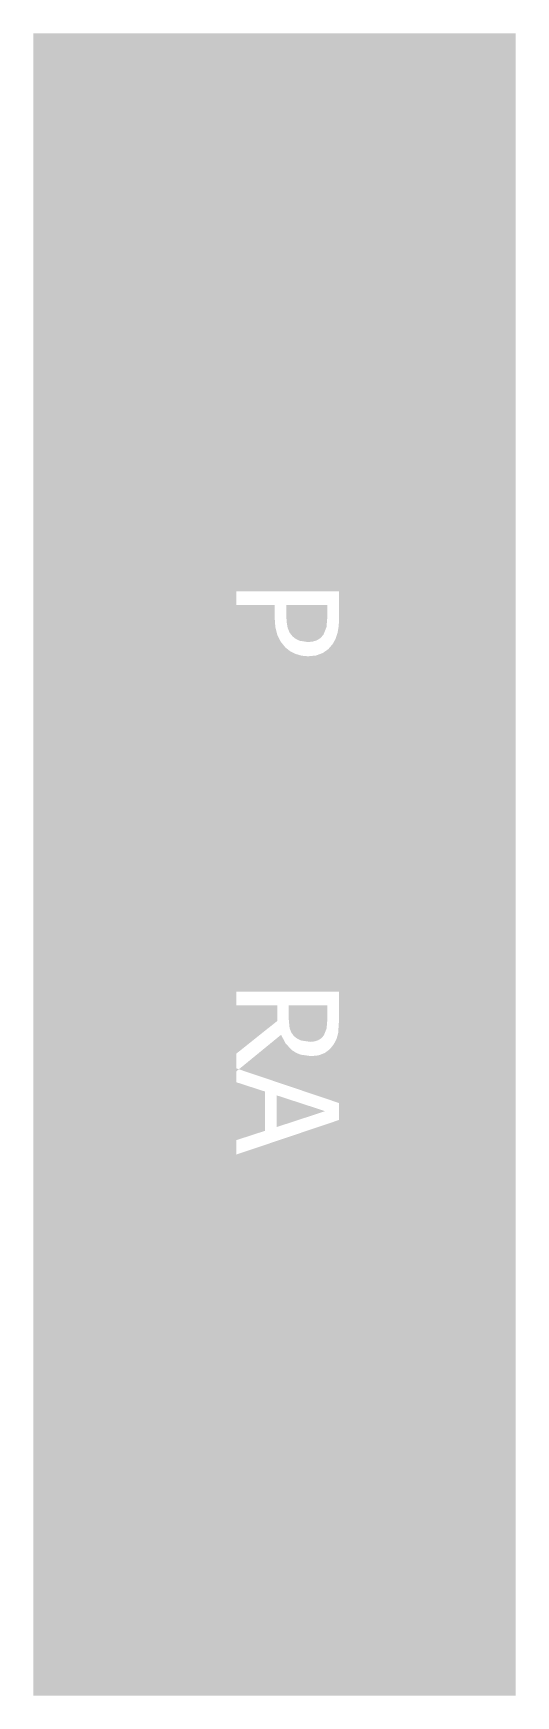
# Model space of a CAD drawing. Header units: millimetres. Extents: x 308207 to 893634, y -2440382 to 137908.
# Drawn here: x 669461 to 670968, y -2440382 to -2435188 of the extents above; entities outside this region: 1.
import ezdxf

# ---------------------------------------------------------------- set-up
doc = ezdxf.new("R2010")
doc.units = ezdxf.units.MM
doc.layers.add('19022025_F1H-F2U_DOOR RING_A PILLAR LOWER_REV01$0$01', color=1, linetype='Continuous', lineweight=0)

msp = doc.modelspace()

# ---------------------------------------------------------------- hatches: boundary and pattern name
at = {"layer": '19022025_F1H-F2U_DOOR RING_A PILLAR LOWER_REV01$0$01', "transparency": 33554687}
h = msp.add_hatch(color=5, dxfattribs=at)
h.dxf.hatch_style = 1
h.paths.add_polyline_path([(887065.9, -1683940.3), (887065.9, -1694815.5)])
edge = h.paths.add_edge_path()
edge.add_line((893634.1, -1694815.5), (887065.9, -1694815.5))
edge.add_line((893634.1, -1694815.5), (887065.9, -1694815.5))
at = {"layer": '19022025_F1H-F2U_DOOR RING_A PILLAR LOWER_REV01$0$01', "true_color": 0xf26722, "transparency": 33554687}
h = msp.add_hatch(color=30, dxfattribs=at)
h.dxf.hatch_style = 1
edge = h.paths.add_edge_path()
edge.add_line((669460.7, -2440382.1), (670967.8, -2435187.7))
edge.add_line((670967.8, -2435187.7), (669460.7, -2435187.7))
edge.add_line((669460.7, -2435187.7), (669460.7, -2440382.1))
edge.add_line((670967.8, -2435187.7), (669460.7, -2440382.1))
edge.add_line((669460.7, -2440382.1), (670967.8, -2440382.1))
edge.add_line((670967.8, -2440382.1), (670967.8, -2435187.7))
edge = h.paths.add_edge_path(flags=16)
edge.add_line((670967.8, -2435187.7), (670967.8, -2440382.1))
edge = h.paths.add_edge_path(flags=16)
edge.add_line((669460.7, -2435187.7), (670967.8, -2435187.7))
edge = h.paths.add_edge_path(flags=0)
edge.add_line((670416.1, -2436931.6), (670379.4, -2436974.3))
edge.add_line((670379.4, -2436974.3), (670094.9, -2436931.6))
edge.add_line((670094.9, -2436931.6), (670416.1, -2436931.6))
edge.add_line((670379.4, -2436974.3), (670416.1, -2436931.6))
edge.add_line((670416.1, -2436931.6), (670416.1, -2437012.3))
edge.add_line((670416.1, -2437012.3), (670379.4, -2436974.3))
edge.add_line((670379.4, -2436974.3), (670416.1, -2437012.3))
edge.add_line((670416.1, -2437012.3), (670379.4, -2437009.7))
edge.add_line((670379.4, -2437009.7), (670379.4, -2436974.3))
edge.add_line((670379.4, -2437009.7), (670416.1, -2437012.3))
edge.add_line((670416.1, -2437012.3), (670376.6, -2437043.2))
edge.add_line((670376.6, -2437043.2), (670379.4, -2437009.7))
edge.add_line((670376.6, -2437043.2), (670416.1, -2437012.3))
edge.add_line((670416.1, -2437012.3), (670414.9, -2437038.7))
edge.add_line((670414.9, -2437038.7), (670376.6, -2437043.2))
edge.add_line((670376.6, -2437043.2), (670414.9, -2437038.7))
edge.add_line((670414.9, -2437038.7), (670411.3, -2437060.8))
edge.add_line((670411.3, -2437060.8), (670376.6, -2437043.2))
edge.add_line((670376.6, -2437043.2), (670411.3, -2437060.8))
edge.add_line((670411.3, -2437060.8), (670367.1, -2437066.9))
edge.add_line((670367.1, -2437066.9), (670376.6, -2437043.2))
edge.add_line((670367.1, -2437066.9), (670411.3, -2437060.8))
edge.add_line((670411.3, -2437060.8), (670405.1, -2437079.7))
edge.add_line((670405.1, -2437079.7), (670367.1, -2437066.9))
edge.add_line((670367.1, -2437066.9), (670405.1, -2437079.7))
edge.add_line((670405.1, -2437079.7), (670358.2, -2437077))
edge.add_line((670358.2, -2437077), (670367.1, -2437066.9))
edge.add_line((670358.2, -2437077), (670405.1, -2437079.7))
edge.add_line((670405.1, -2437079.7), (670347.1, -2437084.2))
edge.add_line((670347.1, -2437084.2), (670358.2, -2437077))
edge.add_line((670347.1, -2437084.2), (670405.1, -2437079.7))
edge.add_line((670405.1, -2437079.7), (670396, -2437096.2))
edge.add_line((670396, -2437096.2), (670347.1, -2437084.2))
edge.add_line((670347.1, -2437084.2), (670396, -2437096.2))
edge.add_line((670396, -2437096.2), (670333.7, -2437088.5))
edge.add_line((670333.7, -2437088.5), (670347.1, -2437084.2))
edge.add_line((670333.7, -2437088.5), (670396, -2437096.2))
edge.add_line((670396, -2437096.2), (670318.2, -2437089.9))
edge.add_line((670318.2, -2437089.9), (670333.7, -2437088.5))
edge.add_line((670251.1, -2437003.4), (670214.6, -2436974.3))
edge.add_line((670214.6, -2436974.3), (670251.1, -2436974.3))
edge.add_line((670251.1, -2436974.3), (670251.1, -2437003.4))
edge.add_line((670214.6, -2436974.3), (670251.1, -2437003.4))
edge.add_line((670251.1, -2437003.4), (670214.6, -2437010.6))
edge.add_line((670214.6, -2437010.6), (670214.6, -2436974.3))
edge.add_line((670214.6, -2437010.6), (670251.1, -2437003.4))
edge.add_line((670251.1, -2437003.4), (670252.1, -2437026.8))
edge.add_line((670252.1, -2437026.8), (670214.6, -2437010.6))
edge.add_line((670214.6, -2437010.6), (670252.1, -2437026.8))
edge.add_line((670252.1, -2437026.8), (670216.7, -2437041.9))
edge.add_line((670216.7, -2437041.9), (670214.6, -2437010.6))
edge.add_line((670216.7, -2437041.9), (670252.1, -2437026.8))
edge.add_line((670252.1, -2437026.8), (670255.3, -2437045.3))
edge.add_line((670255.3, -2437045.3), (670216.7, -2437041.9))
edge.add_line((670216.7, -2437041.9), (670255.3, -2437045.3))
edge.add_line((670255.3, -2437045.3), (670223, -2437067.3))
edge.add_line((670223, -2437067.3), (670216.7, -2437041.9))
edge.add_line((670223, -2437067.3), (670255.3, -2437045.3))
edge.add_line((670255.3, -2437045.3), (670261.1, -2437059.9))
edge.add_line((670261.1, -2437059.9), (670223, -2437067.3))
edge.add_line((670223, -2437067.3), (670261.1, -2437059.9))
edge.add_line((670261.1, -2437059.9), (670270.3, -2437071.8))
edge.add_line((670270.3, -2437071.8), (670223, -2437067.3))
edge.add_line((670223, -2437067.3), (670270.3, -2437071.8))
edge.add_line((670270.3, -2437071.8), (670233.4, -2437088.3))
edge.add_line((670233.4, -2437088.3), (670223, -2437067.3))
edge.add_line((670233.4, -2437088.3), (670270.3, -2437071.8))
edge.add_line((670270.3, -2437071.8), (670280.4, -2437080))
edge.add_line((670280.4, -2437080), (670233.4, -2437088.3))
edge.add_line((670233.4, -2437088.3), (670280.4, -2437080))
edge.add_line((670280.4, -2437080), (670291.4, -2437085.6))
edge.add_line((670291.4, -2437085.6), (670233.4, -2437088.3))
edge.add_line((670233.4, -2437088.3), (670291.4, -2437085.6))
edge.add_line((670291.4, -2437085.6), (670318.2, -2437089.9))
edge.add_line((670318.2, -2437089.9), (670233.4, -2437088.3))
edge.add_line((670233.4, -2437088.3), (670318.2, -2437089.9))
edge.add_line((670318.2, -2437089.9), (670247.8, -2437106.3))
edge.add_line((670247.8, -2437106.3), (670233.4, -2437088.3))
edge.add_line((670247.8, -2437106.3), (670318.2, -2437089.9))
edge.add_line((670318.2, -2437089.9), (670396, -2437096.2))
edge.add_line((670396, -2437096.2), (670247.8, -2437106.3))
edge.add_line((670247.8, -2437106.3), (670396, -2437096.2))
edge.add_line((670396, -2437096.2), (670382.1, -2437112.2))
edge.add_line((670382.1, -2437112.2), (670247.8, -2437106.3))
edge.add_line((670247.8, -2437106.3), (670382.1, -2437112.2))
edge.add_line((670382.1, -2437112.2), (670262.4, -2437118.1))
edge.add_line((670262.4, -2437118.1), (670247.8, -2437106.3))
edge.add_line((670262.4, -2437118.1), (670382.1, -2437112.2))
edge.add_line((670382.1, -2437112.2), (670364.9, -2437124.2))
edge.add_line((670364.9, -2437124.2), (670262.4, -2437118.1))
edge.add_line((670262.4, -2437118.1), (670364.9, -2437124.2))
edge.add_line((670364.9, -2437124.2), (670279.6, -2437126.9))
edge.add_line((670279.6, -2437126.9), (670262.4, -2437118.1))
edge.add_line((670279.6, -2437126.9), (670364.9, -2437124.2))
edge.add_line((670364.9, -2437124.2), (670344, -2437131.9))
edge.add_line((670344, -2437131.9), (670279.6, -2437126.9))
edge.add_line((670279.6, -2437126.9), (670344, -2437131.9))
edge.add_line((670344, -2437131.9), (670298.9, -2437132.5))
edge.add_line((670298.9, -2437132.5), (670279.6, -2437126.9))
edge.add_line((670298.9, -2437132.5), (670344, -2437131.9))
edge.add_line((670344, -2437131.9), (670319.2, -2437134.4))
edge.add_line((670319.2, -2437134.4), (670298.9, -2437132.5))
edge.add_line((670379.4, -2436974.3), (670094.9, -2436974.3))
edge.add_line((670094.9, -2436974.3), (670094.9, -2436931.6))
edge.add_line((670094.9, -2436931.6), (670379.4, -2436974.3))
edge.add_line((670094.9, -2436974.3), (670379.4, -2436974.3))
edge.add_line((670379.4, -2436974.3), (670251.1, -2436974.3))
edge.add_line((670251.1, -2436974.3), (670094.9, -2436974.3))
edge.add_line((670094.9, -2436974.3), (670251.1, -2436974.3))
edge.add_line((670251.1, -2436974.3), (670214.6, -2436974.3))
edge.add_line((670214.6, -2436974.3), (670094.9, -2436974.3))
edge = h.paths.add_edge_path(flags=0)
edge.add_line((670214.6, -2436974.3), (670094.9, -2436974.3))
edge = h.paths.add_edge_path(flags=0)
edge.add_line((670094.9, -2436974.3), (670094.9, -2436931.6))
edge = h.paths.add_edge_path(flags=0)
edge.add_line((670094.9, -2436931.6), (670416.1, -2436931.6))
edge = h.paths.add_edge_path(flags=0)
edge.add_line((670379.4, -2436974.3), (670251.1, -2436974.3))
edge = h.paths.add_edge_path(flags=16)
edge.add_line((670416.1, -2437287.3), (670383.3, -2437162.6))
edge.add_line((670383.3, -2437162.6), (670416.1, -2437162.6))
edge.add_line((670416.1, -2437162.6), (670416.1, -2437287.3))
edge.add_line((670383.3, -2437162.6), (670416.1, -2437287.3))
edge.add_line((670416.1, -2437287.3), (670383.3, -2437203.6))
edge.add_line((670383.3, -2437203.6), (670383.3, -2437162.6))
edge.add_line((670383.3, -2437203.6), (670416.1, -2437287.3))
edge.add_line((670416.1, -2437287.3), (670383.3, -2437246.3))
edge.add_line((670383.3, -2437246.3), (670383.3, -2437203.6))
edge.add_line((670383.3, -2437203.6), (670383.3, -2437246.3))
edge.add_line((670383.3, -2437246.3), (670127.7, -2437203.6))
edge.add_line((670127.7, -2437203.6), (670383.3, -2437203.6))
edge.add_line((670383.3, -2437246.3), (670416.1, -2437287.3))
edge.add_line((670416.1, -2437287.3), (670383.3, -2437287.3))
edge.add_line((670383.3, -2437287.3), (670383.3, -2437246.3))
edge.add_line((670127.7, -2437203.6), (670094.9, -2437162.6))
edge.add_line((670094.9, -2437162.6), (670127.7, -2437162.6))
edge.add_line((670127.7, -2437162.6), (670127.7, -2437203.6))
edge.add_line((670094.9, -2437162.6), (670127.7, -2437203.6))
edge.add_line((670127.7, -2437203.6), (670094.9, -2437287.3))
edge.add_line((670094.9, -2437287.3), (670094.9, -2437162.6))
edge.add_line((670094.9, -2437287.3), (670127.7, -2437203.6))
edge.add_line((670127.7, -2437203.6), (670127.7, -2437246.3))
edge.add_line((670127.7, -2437246.3), (670094.9, -2437287.3))
edge.add_line((670127.7, -2437246.3), (670127.7, -2437203.6))
edge.add_line((670127.7, -2437203.6), (670383.3, -2437246.3))
edge.add_line((670383.3, -2437246.3), (670127.7, -2437246.3))
edge.add_line((670094.9, -2437287.3), (670127.7, -2437246.3))
edge.add_line((670127.7, -2437246.3), (670127.7, -2437287.3))
edge.add_line((670127.7, -2437287.3), (670094.9, -2437287.3))
edge = h.paths.add_edge_path(flags=0)
edge.add_line((670094.9, -2437287.3), (670094.9, -2437162.6))
edge = h.paths.add_edge_path(flags=0)
edge.add_line((670094.9, -2437162.6), (670127.7, -2437162.6))
edge = h.paths.add_edge_path(flags=0)
edge.add_line((670127.7, -2437162.6), (670127.7, -2437203.6))
edge = h.paths.add_edge_path(flags=0)
edge.add_line((670127.7, -2437203.6), (670383.3, -2437203.6))
edge = h.paths.add_edge_path(flags=0)
edge.add_line((670383.3, -2437203.6), (670383.3, -2437162.6))
edge = h.paths.add_edge_path(flags=0)
edge.add_line((670383.3, -2437162.6), (670416.1, -2437162.6))
edge = h.paths.add_edge_path(flags=0)
edge.add_line((670416.1, -2437162.6), (670416.1, -2437287.3))
edge = h.paths.add_edge_path(flags=0)
edge.add_line((670416.1, -2437287.3), (670383.3, -2437287.3))
edge = h.paths.add_edge_path(flags=0)
edge.add_line((670383.3, -2437287.3), (670383.3, -2437246.3))
edge = h.paths.add_edge_path(flags=0)
edge.add_line((670383.3, -2437246.3), (670127.7, -2437246.3))
edge = h.paths.add_edge_path(flags=0)
edge.add_line((670127.7, -2437246.3), (670127.7, -2437287.3))
edge = h.paths.add_edge_path(flags=0)
edge.add_line((670127.7, -2437287.3), (670094.9, -2437287.3))
edge = h.paths.add_edge_path(flags=16)
edge.add_line((670416.1, -2437569.7), (670161.8, -2437529.8))
edge.add_line((670161.8, -2437529.8), (670416.1, -2437529.8))
edge.add_line((670416.1, -2437529.8), (670416.1, -2437569.7))
edge.add_line((670416.1, -2437340), (670371.9, -2437379.9))
edge.add_line((670371.9, -2437379.9), (670094.9, -2437340))
edge.add_line((670094.9, -2437340), (670416.1, -2437340))
edge.add_line((670371.9, -2437379.9), (670416.1, -2437340))
edge.add_line((670416.1, -2437340), (670416.1, -2437400.6))
edge.add_line((670416.1, -2437400.6), (670371.9, -2437379.9))
edge.add_line((670371.9, -2437379.9), (670416.1, -2437400.6))
edge.add_line((670416.1, -2437400.6), (670094.9, -2437521.8))
edge.add_line((670094.9, -2437521.8), (670371.9, -2437379.9))
edge.add_line((670094.9, -2437521.8), (670416.1, -2437400.6))
edge.add_line((670416.1, -2437400.6), (670161.8, -2437529.8))
edge.add_line((670161.8, -2437529.8), (670094.9, -2437521.8))
edge.add_line((670094.9, -2437521.8), (670161.8, -2437529.8))
edge.add_line((670161.8, -2437529.8), (670094.9, -2437569.7))
edge.add_line((670094.9, -2437569.7), (670094.9, -2437521.8))
edge.add_line((670094.9, -2437569.7), (670161.8, -2437529.8))
edge.add_line((670161.8, -2437529.8), (670416.1, -2437569.7))
edge.add_line((670416.1, -2437569.7), (670094.9, -2437569.7))
edge.add_line((670094.9, -2437379.9), (670094.9, -2437340))
edge.add_line((670094.9, -2437340), (670371.9, -2437379.9))
edge.add_line((670371.9, -2437379.9), (670094.9, -2437379.9))
edge = h.paths.add_edge_path(flags=0)
edge.add_line((670094.9, -2437569.7), (670094.9, -2437521.8))
edge = h.paths.add_edge_path(flags=0)
edge.add_line((670094.9, -2437521.8), (670371.9, -2437379.9))
edge = h.paths.add_edge_path(flags=0)
edge.add_line((670371.9, -2437379.9), (670094.9, -2437379.9))
edge = h.paths.add_edge_path(flags=0)
edge.add_line((670094.9, -2437379.9), (670094.9, -2437340))
edge = h.paths.add_edge_path(flags=0)
edge.add_line((670094.9, -2437340), (670416.1, -2437340))
edge = h.paths.add_edge_path(flags=0)
edge.add_line((670416.1, -2437340), (670416.1, -2437400.6))
edge = h.paths.add_edge_path(flags=0)
edge.add_line((670416.1, -2437400.6), (670161.8, -2437529.8))
edge = h.paths.add_edge_path(flags=0)
edge.add_line((670161.8, -2437529.8), (670416.1, -2437529.8))
edge = h.paths.add_edge_path(flags=0)
edge.add_line((670416.1, -2437529.8), (670416.1, -2437569.7))
edge = h.paths.add_edge_path(flags=0)
edge.add_line((670416.1, -2437569.7), (670094.9, -2437569.7))
edge = h.paths.add_edge_path(flags=16)
edge.add_line((670416.1, -2437860.5), (670378.1, -2437602.1))
edge.add_line((670378.1, -2437602.1), (670416.1, -2437602.1))
edge.add_line((670416.1, -2437602.1), (670416.1, -2437860.5))
edge.add_line((670378.1, -2437602.1), (670416.1, -2437860.5))
edge.add_line((670416.1, -2437860.5), (670378.1, -2437709.9))
edge.add_line((670378.1, -2437709.9), (670378.1, -2437602.1))
edge.add_line((670378.1, -2437709.9), (670416.1, -2437860.5))
edge.add_line((670416.1, -2437860.5), (670378.1, -2437752.6))
edge.add_line((670378.1, -2437752.6), (670378.1, -2437709.9))
edge.add_line((670378.1, -2437709.9), (670378.1, -2437752.6))
edge.add_line((670378.1, -2437752.6), (670094.9, -2437709.9))
edge.add_line((670094.9, -2437709.9), (670378.1, -2437709.9))
edge.add_line((670378.1, -2437752.6), (670416.1, -2437860.5))
edge.add_line((670416.1, -2437860.5), (670378.1, -2437860.5))
edge.add_line((670378.1, -2437860.5), (670378.1, -2437752.6))
edge.add_line((670094.9, -2437752.6), (670094.9, -2437709.9))
edge.add_line((670094.9, -2437709.9), (670378.1, -2437752.6))
edge.add_line((670378.1, -2437752.6), (670094.9, -2437752.6))
edge = h.paths.add_edge_path(flags=0)
edge.add_line((670094.9, -2437709.9), (670378.1, -2437709.9))
edge = h.paths.add_edge_path(flags=0)
edge.add_line((670378.1, -2437709.9), (670378.1, -2437602.1))
edge = h.paths.add_edge_path(flags=0)
edge.add_line((670378.1, -2437602.1), (670416.1, -2437602.1))
edge = h.paths.add_edge_path(flags=0)
edge.add_line((670416.1, -2437602.1), (670416.1, -2437860.5))
edge = h.paths.add_edge_path(flags=0)
edge.add_line((670416.1, -2437860.5), (670378.1, -2437860.5))
edge = h.paths.add_edge_path(flags=0)
edge.add_line((670378.1, -2437860.5), (670378.1, -2437752.6))
edge = h.paths.add_edge_path(flags=0)
edge.add_line((670378.1, -2437752.6), (670094.9, -2437752.6))
edge = h.paths.add_edge_path(flags=0)
edge.add_line((670094.9, -2437752.6), (670094.9, -2437709.9))
edge = h.paths.add_edge_path(flags=16)
edge.add_line((670416.1, -2438121.3), (670214.6, -2438078.6))
edge.add_line((670214.6, -2438078.6), (670416.1, -2438078.6))
edge.add_line((670416.1, -2438078.6), (670416.1, -2438121.3))
edge.add_line((670214.6, -2438078.6), (670416.1, -2438121.3))
edge.add_line((670416.1, -2438121.3), (670117.7, -2438090.7))
edge.add_line((670117.7, -2438090.7), (670214.6, -2438078.6))
edge.add_line((670117.7, -2438090.7), (670416.1, -2438121.3))
edge.add_line((670416.1, -2438121.3), (670136.2, -2438105.2))
edge.add_line((670136.2, -2438105.2), (670117.7, -2438090.7))
edge.add_line((670136.2, -2438105.2), (670416.1, -2438121.3))
edge.add_line((670416.1, -2438121.3), (670158.3, -2438114.5))
edge.add_line((670158.3, -2438114.5), (670136.2, -2438105.2))
edge.add_line((670158.3, -2438114.5), (670416.1, -2438121.3))
edge.add_line((670416.1, -2438121.3), (670184.6, -2438119.6))
edge.add_line((670184.6, -2438119.6), (670158.3, -2438114.5))
edge.add_line((670184.6, -2438119.6), (670416.1, -2438121.3))
edge.add_line((670416.1, -2438121.3), (670215.7, -2438121.3))
edge.add_line((670215.7, -2438121.3), (670184.6, -2438119.6))
edge.add_line((670416.1, -2437931.7), (670215.7, -2437889))
edge.add_line((670215.7, -2437889), (670416.1, -2437889))
edge.add_line((670416.1, -2437889), (670416.1, -2437931.7))
edge.add_line((670215.7, -2437889), (670416.1, -2437931.7))
edge.add_line((670416.1, -2437931.7), (670184.1, -2437890.7))
edge.add_line((670184.1, -2437890.7), (670215.7, -2437889))
edge.add_line((670184.1, -2437890.7), (670416.1, -2437931.7))
edge.add_line((670416.1, -2437931.7), (670158, -2437895.9))
edge.add_line((670158, -2437895.9), (670184.1, -2437890.7))
edge.add_line((670158, -2437895.9), (670416.1, -2437931.7))
edge.add_line((670416.1, -2437931.7), (670136.2, -2437905.3))
edge.add_line((670136.2, -2437905.3), (670158, -2437895.9))
edge.add_line((670136.2, -2437905.3), (670416.1, -2437931.7))
edge.add_line((670416.1, -2437931.7), (670117.7, -2437919.6))
edge.add_line((670117.7, -2437919.6), (670136.2, -2437905.3))
edge.add_line((670117.7, -2437919.6), (670416.1, -2437931.7))
edge.add_line((670416.1, -2437931.7), (670215.7, -2437931.7))
edge.add_line((670215.7, -2437931.7), (670117.7, -2437919.6))
edge.add_line((670117.7, -2437919.6), (670215.7, -2437931.7))
edge.add_line((670215.7, -2437931.7), (670104.9, -2437936.1))
edge.add_line((670104.9, -2437936.1), (670117.7, -2437919.6))
edge.add_line((670104.9, -2437936.1), (670215.7, -2437931.7))
edge.add_line((670215.7, -2437931.7), (670178.3, -2437934.5))
edge.add_line((670178.3, -2437934.5), (670104.9, -2437936.1))
edge.add_line((670104.9, -2437936.1), (670178.3, -2437934.5))
edge.add_line((670178.3, -2437934.5), (670163.8, -2437938.7))
edge.add_line((670163.8, -2437938.7), (670104.9, -2437936.1))
edge.add_line((670104.9, -2437936.1), (670163.8, -2437938.7))
edge.add_line((670163.8, -2437938.7), (670095.6, -2437955.6))
edge.add_line((670095.6, -2437955.6), (670104.9, -2437936.1))
edge.add_line((670095.6, -2437955.6), (670163.8, -2437938.7))
edge.add_line((670163.8, -2437938.7), (670151, -2437945.5))
edge.add_line((670151, -2437945.5), (670095.6, -2437955.6))
edge.add_line((670095.6, -2437955.6), (670151, -2437945.5))
edge.add_line((670151, -2437945.5), (670139.6, -2437955.7))
edge.add_line((670139.6, -2437955.7), (670095.6, -2437955.6))
edge.add_line((670095.6, -2437955.6), (670139.6, -2437955.7))
edge.add_line((670139.6, -2437955.7), (670090.1, -2437978.6))
edge.add_line((670090.1, -2437978.6), (670095.6, -2437955.6))
edge.add_line((670090.1, -2437978.6), (670139.6, -2437955.7))
edge.add_line((670139.6, -2437955.7), (670131.3, -2437968.9))
edge.add_line((670131.3, -2437968.9), (670090.1, -2437978.6))
edge.add_line((670090.1, -2437978.6), (670131.3, -2437968.9))
edge.add_line((670131.3, -2437968.9), (670126.3, -2437985.3))
edge.add_line((670126.3, -2437985.3), (670090.1, -2437978.6))
edge.add_line((670090.1, -2437978.6), (670126.3, -2437985.3))
edge.add_line((670126.3, -2437985.3), (670088.2, -2438005))
edge.add_line((670088.2, -2438005), (670090.1, -2437978.6))
edge.add_line((670088.2, -2438005), (670126.3, -2437985.3))
edge.add_line((670126.3, -2437985.3), (670124.6, -2438005))
edge.add_line((670124.6, -2438005), (670088.2, -2438005))
edge.add_line((670088.2, -2438005), (670124.6, -2438005))
edge.add_line((670124.6, -2438005), (670126.3, -2438024))
edge.add_line((670126.3, -2438024), (670088.2, -2438005))
edge.add_line((670088.2, -2438005), (670126.3, -2438024))
edge.add_line((670126.3, -2438024), (670090, -2438032.3))
edge.add_line((670090, -2438032.3), (670088.2, -2438005))
edge.add_line((670090, -2438032.3), (670126.3, -2438024))
edge.add_line((670126.3, -2438024), (670131.3, -2438040.6))
edge.add_line((670131.3, -2438040.6), (670090, -2438032.3))
edge.add_line((670090, -2438032.3), (670131.3, -2438040.6))
edge.add_line((670131.3, -2438040.6), (670095.5, -2438055))
edge.add_line((670095.5, -2438055), (670090, -2438032.3))
edge.add_line((670095.5, -2438055), (670131.3, -2438040.6))
edge.add_line((670131.3, -2438040.6), (670139.6, -2438054.4))
edge.add_line((670139.6, -2438054.4), (670095.5, -2438055))
edge.add_line((670095.5, -2438055), (670139.6, -2438054.4))
edge.add_line((670139.6, -2438054.4), (670151, -2438064.8))
edge.add_line((670151, -2438064.8), (670095.5, -2438055))
edge.add_line((670095.5, -2438055), (670151, -2438064.8))
edge.add_line((670151, -2438064.8), (670104.7, -2438074.1))
edge.add_line((670104.7, -2438074.1), (670095.5, -2438055))
edge.add_line((670104.7, -2438074.1), (670151, -2438064.8))
edge.add_line((670151, -2438064.8), (670163.9, -2438071.5))
edge.add_line((670163.9, -2438071.5), (670104.7, -2438074.1))
edge.add_line((670104.7, -2438074.1), (670163.9, -2438071.5))
edge.add_line((670163.9, -2438071.5), (670178.1, -2438075.7))
edge.add_line((670178.1, -2438075.7), (670104.7, -2438074.1))
edge.add_line((670104.7, -2438074.1), (670178.1, -2438075.7))
edge.add_line((670178.1, -2438075.7), (670117.7, -2438090.7))
edge.add_line((670117.7, -2438090.7), (670104.7, -2438074.1))
edge.add_line((670117.7, -2438090.7), (670178.1, -2438075.7))
edge.add_line((670178.1, -2438075.7), (670214.6, -2438078.6))
edge.add_line((670214.6, -2438078.6), (670117.7, -2438090.7))
edge = h.paths.add_edge_path(flags=0)
edge.add_line((670416.1, -2437889), (670416.1, -2437931.7))
edge = h.paths.add_edge_path(flags=0)
edge.add_line((670416.1, -2438078.6), (670416.1, -2438121.3))
edge = h.paths.add_edge_path(flags=16)
edge.add_line((670416.1, -2438182.6), (670379.4, -2438225.3))
edge.add_line((670379.4, -2438225.3), (670094.9, -2438182.6))
edge.add_line((670094.9, -2438182.6), (670416.1, -2438182.6))
edge.add_line((670379.4, -2438225.3), (670416.1, -2438182.6))
edge.add_line((670416.1, -2438182.6), (670416.1, -2438265.4))
edge.add_line((670416.1, -2438265.4), (670379.4, -2438225.3))
edge.add_line((670379.4, -2438225.3), (670416.1, -2438265.4))
edge.add_line((670416.1, -2438265.4), (670379.4, -2438267.6))
edge.add_line((670379.4, -2438267.6), (670379.4, -2438225.3))
edge.add_line((670379.4, -2438267.6), (670416.1, -2438265.4))
edge.add_line((670416.1, -2438265.4), (670413.1, -2438311.7))
edge.add_line((670413.1, -2438311.7), (670379.4, -2438267.6))
edge.add_line((670379.4, -2438267.6), (670413.1, -2438311.7))
edge.add_line((670413.1, -2438311.7), (670376.9, -2438297.6))
edge.add_line((670376.9, -2438297.6), (670379.4, -2438267.6))
edge.add_line((670376.9, -2438297.6), (670413.1, -2438311.7))
edge.add_line((670413.1, -2438311.7), (670368.4, -2438318.7))
edge.add_line((670368.4, -2438318.7), (670376.9, -2438297.6))
edge.add_line((670368.4, -2438318.7), (670413.1, -2438311.7))
edge.add_line((670413.1, -2438311.7), (670408.1, -2438329.9))
edge.add_line((670408.1, -2438329.9), (670368.4, -2438318.7))
edge.add_line((670368.4, -2438318.7), (670408.1, -2438329.9))
edge.add_line((670408.1, -2438329.9), (670360.5, -2438327.7))
edge.add_line((670360.5, -2438327.7), (670368.4, -2438318.7))
edge.add_line((670360.5, -2438327.7), (670408.1, -2438329.9))
edge.add_line((670408.1, -2438329.9), (670350.6, -2438334))
edge.add_line((670350.6, -2438334), (670360.5, -2438327.7))
edge.add_line((670350.6, -2438334), (670408.1, -2438329.9))
edge.add_line((670408.1, -2438329.9), (670399, -2438347.2))
edge.add_line((670399, -2438347.2), (670350.6, -2438334))
edge.add_line((670350.6, -2438334), (670399, -2438347.2))
edge.add_line((670399, -2438347.2), (670338.9, -2438337.7))
edge.add_line((670338.9, -2438337.7), (670350.6, -2438334))
edge.add_line((670338.9, -2438337.7), (670399, -2438347.2))
edge.add_line((670399, -2438347.2), (670325.7, -2438339))
edge.add_line((670325.7, -2438339), (670338.9, -2438337.7))
edge.add_line((670325.7, -2438339), (670399, -2438347.2))
edge.add_line((670399, -2438347.2), (670249.2, -2438344.6))
edge.add_line((670249.2, -2438344.6), (670325.7, -2438339))
edge.add_line((670249.2, -2438344.6), (670399, -2438347.2))
edge.add_line((670399, -2438347.2), (670269.8, -2438365.7))
edge.add_line((670269.8, -2438365.7), (670249.2, -2438344.6))
edge.add_line((670269.8, -2438365.7), (670399, -2438347.2))
edge.add_line((670399, -2438347.2), (670386.7, -2438362.2))
edge.add_line((670386.7, -2438362.2), (670269.8, -2438365.7))
edge.add_line((670269.8, -2438365.7), (670386.7, -2438362.2))
edge.add_line((670386.7, -2438362.2), (670371.2, -2438373.8))
edge.add_line((670371.2, -2438373.8), (670269.8, -2438365.7))
edge.add_line((670269.8, -2438365.7), (670371.2, -2438373.8))
edge.add_line((670371.2, -2438373.8), (670282.4, -2438373.6))
edge.add_line((670282.4, -2438373.6), (670269.8, -2438365.7))
edge.add_line((670282.4, -2438373.6), (670371.2, -2438373.8))
edge.add_line((670371.2, -2438373.8), (670296.5, -2438379.2))
edge.add_line((670296.5, -2438379.2), (670282.4, -2438373.6))
edge.add_line((670296.5, -2438379.2), (670371.2, -2438373.8))
edge.add_line((670371.2, -2438373.8), (670352.1, -2438381.2))
edge.add_line((670352.1, -2438381.2), (670296.5, -2438379.2))
edge.add_line((670296.5, -2438379.2), (670352.1, -2438381.2))
edge.add_line((670352.1, -2438381.2), (670328.9, -2438383.6))
edge.add_line((670328.9, -2438383.6), (670296.5, -2438379.2))
edge.add_line((670274.8, -2438320.9), (670234.7, -2438317))
edge.add_line((670234.7, -2438317), (670266.4, -2438309.4))
edge.add_line((670266.4, -2438309.4), (670274.8, -2438320.9))
edge.add_line((670234.7, -2438317), (670274.8, -2438320.9))
edge.add_line((670274.8, -2438320.9), (670249.2, -2438344.6))
edge.add_line((670249.2, -2438344.6), (670234.7, -2438317))
edge.add_line((670249.2, -2438344.6), (670274.8, -2438320.9))
edge.add_line((670274.8, -2438320.9), (670284.7, -2438328.9))
edge.add_line((670284.7, -2438328.9), (670249.2, -2438344.6))
edge.add_line((670249.2, -2438344.6), (670284.7, -2438328.9))
edge.add_line((670284.7, -2438328.9), (670296.4, -2438334.6))
edge.add_line((670296.4, -2438334.6), (670249.2, -2438344.6))
edge.add_line((670249.2, -2438344.6), (670296.4, -2438334.6))
edge.add_line((670296.4, -2438334.6), (670325.7, -2438339))
edge.add_line((670325.7, -2438339), (670249.2, -2438344.6))
edge.add_line((670258.2, -2438262.8), (670222.6, -2438225.3))
edge.add_line((670222.6, -2438225.3), (670258.2, -2438225.3))
edge.add_line((670258.2, -2438225.3), (670258.2, -2438262.8))
edge.add_line((670222.6, -2438225.3), (670258.2, -2438262.8))
edge.add_line((670258.2, -2438262.8), (670222.6, -2438274))
edge.add_line((670222.6, -2438274), (670222.6, -2438225.3))
edge.add_line((670222.6, -2438274), (670258.2, -2438262.8))
edge.add_line((670258.2, -2438262.8), (670261.4, -2438295.8))
edge.add_line((670261.4, -2438295.8), (670222.6, -2438274))
edge.add_line((670222.6, -2438274), (670261.4, -2438295.8))
edge.add_line((670261.4, -2438295.8), (670094.9, -2438375.9))
edge.add_line((670094.9, -2438375.9), (670222.6, -2438274))
edge.add_line((670094.9, -2438375.9), (670261.4, -2438295.8))
edge.add_line((670261.4, -2438295.8), (670234.7, -2438317))
edge.add_line((670234.7, -2438317), (670094.9, -2438375.9))
edge.add_line((670234.7, -2438317), (670261.4, -2438295.8))
edge.add_line((670261.4, -2438295.8), (670266.4, -2438309.4))
edge.add_line((670266.4, -2438309.4), (670234.7, -2438317))
edge.add_line((670094.9, -2438375.9), (670234.7, -2438317))
edge.add_line((670234.7, -2438317), (670094.9, -2438431.3))
edge.add_line((670094.9, -2438431.3), (670094.9, -2438375.9))
edge.add_line((670094.9, -2438375.9), (670094.9, -2438431.3))
edge.add_line((670094.9, -2438431.3), (670094.9, -2438422))
edge.add_line((670094.9, -2438422), (670094.9, -2438375.9))
edge.add_line((670379.4, -2438225.3), (670094.9, -2438225.3))
edge.add_line((670094.9, -2438225.3), (670094.9, -2438182.6))
edge.add_line((670094.9, -2438182.6), (670379.4, -2438225.3))
edge.add_line((670094.9, -2438225.3), (670379.4, -2438225.3))
edge.add_line((670379.4, -2438225.3), (670258.2, -2438225.3))
edge.add_line((670258.2, -2438225.3), (670094.9, -2438225.3))
edge.add_line((670094.9, -2438225.3), (670258.2, -2438225.3))
edge.add_line((670258.2, -2438225.3), (670222.6, -2438225.3))
edge.add_line((670222.6, -2438225.3), (670094.9, -2438225.3))
edge = h.paths.add_edge_path(flags=0)
edge.add_line((670094.9, -2438431.3), (670094.9, -2438422))
edge = h.paths.add_edge_path(flags=0)
edge.add_line((670094.9, -2438422), (670094.9, -2438375.9))
edge = h.paths.add_edge_path(flags=0)
edge.add_line((670094.9, -2438375.9), (670222.6, -2438274))
edge = h.paths.add_edge_path(flags=0)
edge.add_line((670222.6, -2438274), (670222.6, -2438225.3))
edge = h.paths.add_edge_path(flags=0)
edge.add_line((670222.6, -2438225.3), (670094.9, -2438225.3))
edge = h.paths.add_edge_path(flags=0)
edge.add_line((670094.9, -2438225.3), (670094.9, -2438182.6))
edge = h.paths.add_edge_path(flags=0)
edge.add_line((670094.9, -2438182.6), (670416.1, -2438182.6))
edge = h.paths.add_edge_path(flags=0)
edge.add_line((670234.7, -2438317), (670094.9, -2438431.3))
edge = h.paths.add_edge_path(flags=0)
edge.add_line((670379.4, -2438225.3), (670258.2, -2438225.3))
edge = h.paths.add_edge_path(flags=16)
edge.add_line((670416.1, -2438530.3), (670094.9, -2438431.3))
edge.add_line((670094.9, -2438431.3), (670094.9, -2438422))
edge.add_line((670094.9, -2438422), (670416.1, -2438530.3))
edge.add_line((670094.9, -2438431.3), (670416.1, -2438530.3))
edge.add_line((670416.1, -2438530.3), (670094.9, -2438465.2))
edge.add_line((670094.9, -2438465.2), (670094.9, -2438431.3))
edge.add_line((670094.9, -2438465.2), (670416.1, -2438530.3))
edge.add_line((670416.1, -2438530.3), (670184.6, -2438494.3))
edge.add_line((670184.6, -2438494.3), (670094.9, -2438465.2))
edge.add_line((670184.6, -2438494.3), (670416.1, -2438530.3))
edge.add_line((670416.1, -2438530.3), (670221.1, -2438506.2))
edge.add_line((670221.1, -2438506.2), (670184.6, -2438494.3))
edge.add_line((670221.1, -2438506.2), (670416.1, -2438530.3))
edge.add_line((670416.1, -2438530.3), (670372.5, -2438555.6))
edge.add_line((670372.5, -2438555.6), (670221.1, -2438506.2))
edge.add_line((670372.5, -2438555.6), (670416.1, -2438530.3))
edge.add_line((670416.1, -2438530.3), (670416.1, -2438583))
edge.add_line((670416.1, -2438583), (670372.5, -2438555.6))
edge.add_line((670372.5, -2438555.6), (670416.1, -2438583))
edge.add_line((670416.1, -2438583), (670221.1, -2438605.2))
edge.add_line((670221.1, -2438605.2), (670372.5, -2438555.6))
edge.add_line((670221.1, -2438605.2), (670416.1, -2438583))
edge.add_line((670416.1, -2438583), (670094.9, -2438691.2))
edge.add_line((670094.9, -2438691.2), (670221.1, -2438605.2))
edge.add_line((670221.1, -2438605.2), (670094.9, -2438691.2))
edge.add_line((670094.9, -2438691.2), (670184.6, -2438617))
edge.add_line((670184.6, -2438617), (670221.1, -2438605.2))
edge.add_line((670184.6, -2438617), (670094.9, -2438691.2))
edge.add_line((670094.9, -2438691.2), (670094.9, -2438646.2))
edge.add_line((670094.9, -2438646.2), (670184.6, -2438617))
edge.add_line((670221.1, -2438506.2), (670184.6, -2438617))
edge.add_line((670184.6, -2438617), (670184.6, -2438494.3))
edge.add_line((670184.6, -2438494.3), (670221.1, -2438506.2))
edge.add_line((670184.6, -2438617), (670221.1, -2438506.2))
edge.add_line((670221.1, -2438506.2), (670221.1, -2438605.2))
edge.add_line((670221.1, -2438605.2), (670184.6, -2438617))
edge = h.paths.add_edge_path(flags=16)
edge.add_line((670094.9, -2438422), (670416.1, -2438530.3))
edge = h.paths.add_edge_path(flags=0)
edge.add_line((670416.1, -2438530.3), (670416.1, -2438583))
edge = h.paths.add_edge_path(flags=0)
edge.add_line((670416.1, -2438583), (670094.9, -2438691.2))
edge = h.paths.add_edge_path(flags=0)
edge.add_line((670094.9, -2438691.2), (670094.9, -2438646.2))
edge = h.paths.add_edge_path(flags=0)
edge.add_line((670094.9, -2438646.2), (670184.6, -2438617))
edge = h.paths.add_edge_path(flags=0)
edge.add_line((670184.6, -2438617), (670184.6, -2438494.3))
edge = h.paths.add_edge_path(flags=0)
edge.add_line((670184.6, -2438494.3), (670094.9, -2438465.2))
edge = h.paths.add_edge_path(flags=0)
edge.add_line((670094.9, -2438465.2), (670094.9, -2438431.3))
edge = h.paths.add_edge_path(flags=0)
edge.add_line((670094.9, -2438431.3), (670094.9, -2438422))
edge = h.paths.add_edge_path(flags=0)
edge.add_line((670221.1, -2438605.2), (670372.5, -2438555.6))
edge = h.paths.add_edge_path(flags=0)
edge.add_line((670372.5, -2438555.6), (670221.1, -2438506.2))
edge = h.paths.add_edge_path(flags=0)
edge.add_line((670221.1, -2438506.2), (670221.1, -2438605.2))
edge = h.paths.add_edge_path(flags=16)
edge.add_line((670214.6, -2437010.6), (670251.1, -2436974.3))
edge.add_line((670251.1, -2436974.3), (670214.6, -2436974.3))
edge.add_line((670214.6, -2436974.3), (670214.6, -2437010.6))
edge.add_line((670251.1, -2436974.3), (670214.6, -2437010.6))
edge.add_line((670214.6, -2437010.6), (670251.1, -2437003.4))
edge.add_line((670251.1, -2437003.4), (670251.1, -2436974.3))
edge.add_line((670251.1, -2437003.4), (670214.6, -2437010.6))
edge.add_line((670214.6, -2437010.6), (670252.1, -2437026.8))
edge.add_line((670252.1, -2437026.8), (670251.1, -2437003.4))
edge.add_line((670252.1, -2437026.8), (670214.6, -2437010.6))
edge.add_line((670214.6, -2437010.6), (670216.7, -2437041.9))
edge.add_line((670216.7, -2437041.9), (670252.1, -2437026.8))
edge.add_line((670252.1, -2437026.8), (670216.7, -2437041.9))
edge.add_line((670216.7, -2437041.9), (670255.3, -2437045.3))
edge.add_line((670255.3, -2437045.3), (670252.1, -2437026.8))
edge.add_line((670255.3, -2437045.3), (670216.7, -2437041.9))
edge.add_line((670216.7, -2437041.9), (670223, -2437067.3))
edge.add_line((670223, -2437067.3), (670255.3, -2437045.3))
edge.add_line((670255.3, -2437045.3), (670223, -2437067.3))
edge.add_line((670223, -2437067.3), (670261.1, -2437059.9))
edge.add_line((670261.1, -2437059.9), (670255.3, -2437045.3))
edge.add_line((670261.1, -2437059.9), (670223, -2437067.3))
edge.add_line((670223, -2437067.3), (670270.3, -2437071.8))
edge.add_line((670270.3, -2437071.8), (670261.1, -2437059.9))
edge.add_line((670270.3, -2437071.8), (670223, -2437067.3))
edge.add_line((670223, -2437067.3), (670233.4, -2437088.3))
edge.add_line((670233.4, -2437088.3), (670270.3, -2437071.8))
edge.add_line((670270.3, -2437071.8), (670233.4, -2437088.3))
edge.add_line((670233.4, -2437088.3), (670280.4, -2437080))
edge.add_line((670280.4, -2437080), (670270.3, -2437071.8))
edge.add_line((670280.4, -2437080), (670233.4, -2437088.3))
edge.add_line((670233.4, -2437088.3), (670291.4, -2437085.6))
edge.add_line((670291.4, -2437085.6), (670280.4, -2437080))
edge.add_line((670291.4, -2437085.6), (670233.4, -2437088.3))
edge.add_line((670233.4, -2437088.3), (670318.2, -2437089.9))
edge.add_line((670318.2, -2437089.9), (670291.4, -2437085.6))
edge.add_line((670318.2, -2437089.9), (670233.4, -2437088.3))
edge.add_line((670233.4, -2437088.3), (670247.8, -2437106.3))
edge.add_line((670247.8, -2437106.3), (670318.2, -2437089.9))
edge.add_line((670318.2, -2437089.9), (670247.8, -2437106.3))
edge.add_line((670247.8, -2437106.3), (670396, -2437096.2))
edge.add_line((670396, -2437096.2), (670318.2, -2437089.9))
edge.add_line((670396, -2437096.2), (670247.8, -2437106.3))
edge.add_line((670247.8, -2437106.3), (670382.1, -2437112.2))
edge.add_line((670382.1, -2437112.2), (670396, -2437096.2))
edge.add_line((670382.1, -2437112.2), (670247.8, -2437106.3))
edge.add_line((670247.8, -2437106.3), (670262.4, -2437118.1))
edge.add_line((670262.4, -2437118.1), (670382.1, -2437112.2))
edge.add_line((670382.1, -2437112.2), (670262.4, -2437118.1))
edge.add_line((670262.4, -2437118.1), (670364.9, -2437124.2))
edge.add_line((670364.9, -2437124.2), (670382.1, -2437112.2))
edge.add_line((670364.9, -2437124.2), (670262.4, -2437118.1))
edge.add_line((670262.4, -2437118.1), (670279.6, -2437126.9))
edge.add_line((670279.6, -2437126.9), (670364.9, -2437124.2))
edge.add_line((670364.9, -2437124.2), (670279.6, -2437126.9))
edge.add_line((670279.6, -2437126.9), (670344, -2437131.9))
edge.add_line((670344, -2437131.9), (670364.9, -2437124.2))
edge.add_line((670344, -2437131.9), (670279.6, -2437126.9))
edge.add_line((670279.6, -2437126.9), (670298.9, -2437132.5))
edge.add_line((670298.9, -2437132.5), (670344, -2437131.9))
edge.add_line((670344, -2437131.9), (670298.9, -2437132.5))
edge.add_line((670298.9, -2437132.5), (670319.2, -2437134.4))
edge.add_line((670319.2, -2437134.4), (670344, -2437131.9))
edge.add_line((670094.9, -2436974.3), (670416.1, -2436931.6))
edge.add_line((670416.1, -2436931.6), (670094.9, -2436931.6))
edge.add_line((670094.9, -2436931.6), (670094.9, -2436974.3))
edge.add_line((670416.1, -2436931.6), (670094.9, -2436974.3))
edge.add_line((670094.9, -2436974.3), (670379.4, -2436974.3))
edge.add_line((670379.4, -2436974.3), (670416.1, -2436931.6))
edge.add_line((670416.1, -2436931.6), (670379.4, -2436974.3))
edge.add_line((670379.4, -2436974.3), (670416.1, -2437012.3))
edge.add_line((670416.1, -2437012.3), (670416.1, -2436931.6))
edge.add_line((670379.4, -2436974.3), (670094.9, -2436974.3))
edge.add_line((670094.9, -2436974.3), (670214.6, -2436974.3))
edge.add_line((670214.6, -2436974.3), (670379.4, -2436974.3))
edge.add_line((670379.4, -2436974.3), (670214.6, -2436974.3))
edge.add_line((670214.6, -2436974.3), (670251.1, -2436974.3))
edge.add_line((670251.1, -2436974.3), (670379.4, -2436974.3))
edge.add_line((670416.1, -2437012.3), (670379.4, -2436974.3))
edge.add_line((670379.4, -2436974.3), (670379.4, -2437009.7))
edge.add_line((670379.4, -2437009.7), (670416.1, -2437012.3))
edge.add_line((670416.1, -2437012.3), (670379.4, -2437009.7))
edge.add_line((670379.4, -2437009.7), (670376.6, -2437043.2))
edge.add_line((670376.6, -2437043.2), (670416.1, -2437012.3))
edge.add_line((670416.1, -2437012.3), (670376.6, -2437043.2))
edge.add_line((670376.6, -2437043.2), (670414.9, -2437038.7))
edge.add_line((670414.9, -2437038.7), (670416.1, -2437012.3))
edge.add_line((670414.9, -2437038.7), (670376.6, -2437043.2))
edge.add_line((670376.6, -2437043.2), (670411.3, -2437060.8))
edge.add_line((670411.3, -2437060.8), (670414.9, -2437038.7))
edge.add_line((670411.3, -2437060.8), (670376.6, -2437043.2))
edge.add_line((670376.6, -2437043.2), (670367.1, -2437066.9))
edge.add_line((670367.1, -2437066.9), (670411.3, -2437060.8))
edge.add_line((670411.3, -2437060.8), (670367.1, -2437066.9))
edge.add_line((670367.1, -2437066.9), (670405.1, -2437079.7))
edge.add_line((670405.1, -2437079.7), (670411.3, -2437060.8))
edge.add_line((670405.1, -2437079.7), (670367.1, -2437066.9))
edge.add_line((670367.1, -2437066.9), (670358.2, -2437077))
edge.add_line((670358.2, -2437077), (670405.1, -2437079.7))
edge.add_line((670405.1, -2437079.7), (670358.2, -2437077))
edge.add_line((670358.2, -2437077), (670347.1, -2437084.2))
edge.add_line((670347.1, -2437084.2), (670405.1, -2437079.7))
edge.add_line((670405.1, -2437079.7), (670347.1, -2437084.2))
edge.add_line((670347.1, -2437084.2), (670396, -2437096.2))
edge.add_line((670396, -2437096.2), (670405.1, -2437079.7))
edge.add_line((670396, -2437096.2), (670347.1, -2437084.2))
edge.add_line((670347.1, -2437084.2), (670333.7, -2437088.5))
edge.add_line((670333.7, -2437088.5), (670396, -2437096.2))
edge.add_line((670396, -2437096.2), (670333.7, -2437088.5))
edge.add_line((670333.7, -2437088.5), (670318.2, -2437089.9))
edge.add_line((670318.2, -2437089.9), (670396, -2437096.2))
edge = h.paths.add_edge_path(flags=0)
edge.add_line((670094.9, -2436931.6), (670416.1, -2436931.6))
edge = h.paths.add_edge_path(flags=0)
edge.add_line((670094.9, -2436974.3), (670094.9, -2436931.6))
edge = h.paths.add_edge_path(flags=0)
edge.add_line((670214.6, -2436974.3), (670094.9, -2436974.3))
edge = h.paths.add_edge_path(flags=0)
edge.add_line((670379.4, -2436974.3), (670251.1, -2436974.3))
edge = h.paths.add_edge_path(flags=0)
edge.add_line((670319.2, -2437134.4), (670298.9, -2437132.5))
edge.add_line((670298.9, -2437132.5), (670319.2, -2437134.4))
edge.add_line((670298.9, -2437132.5), (670319.2, -2437134.4))
edge.add_line((670319.2, -2437134.4), (670298.9, -2437132.5))
edge = h.paths.add_edge_path(flags=0)
edge.add_line((670298.9, -2437132.5), (670279.6, -2437126.9))
edge.add_line((670279.6, -2437126.9), (670298.9, -2437132.5))
edge.add_line((670279.6, -2437126.9), (670298.9, -2437132.5))
edge.add_line((670298.9, -2437132.5), (670279.6, -2437126.9))
edge = h.paths.add_edge_path(flags=0)
edge.add_line((670279.6, -2437126.9), (670262.4, -2437118.1))
edge.add_line((670262.4, -2437118.1), (670279.6, -2437126.9))
edge.add_line((670262.4, -2437118.1), (670279.6, -2437126.9))
edge.add_line((670279.6, -2437126.9), (670262.4, -2437118.1))
edge = h.paths.add_edge_path(flags=0)
edge.add_line((670262.4, -2437118.1), (670247.8, -2437106.3))
edge.add_line((670247.8, -2437106.3), (670262.4, -2437118.1))
edge.add_line((670247.8, -2437106.3), (670262.4, -2437118.1))
edge.add_line((670262.4, -2437118.1), (670247.8, -2437106.3))
edge = h.paths.add_edge_path(flags=0)
edge.add_line((670247.8, -2437106.3), (670233.4, -2437088.3))
edge.add_line((670233.4, -2437088.3), (670247.8, -2437106.3))
edge.add_line((670233.4, -2437088.3), (670247.8, -2437106.3))
edge.add_line((670247.8, -2437106.3), (670233.4, -2437088.3))
edge = h.paths.add_edge_path(flags=0)
edge.add_line((670233.4, -2437088.3), (670223, -2437067.3))
edge.add_line((670223, -2437067.3), (670233.4, -2437088.3))
edge.add_line((670223, -2437067.3), (670233.4, -2437088.3))
edge.add_line((670233.4, -2437088.3), (670223, -2437067.3))
edge = h.paths.add_edge_path(flags=0)
edge.add_line((670223, -2437067.3), (670216.7, -2437041.9))
edge.add_line((670216.7, -2437041.9), (670223, -2437067.3))
edge.add_line((670216.7, -2437041.9), (670223, -2437067.3))
edge.add_line((670223, -2437067.3), (670216.7, -2437041.9))
edge = h.paths.add_edge_path(flags=0)
edge.add_line((670216.7, -2437041.9), (670214.6, -2437010.6))
edge.add_line((670214.6, -2437010.6), (670216.7, -2437041.9))
edge.add_line((670214.6, -2437010.6), (670216.7, -2437041.9))
edge.add_line((670216.7, -2437041.9), (670214.6, -2437010.6))
edge = h.paths.add_edge_path(flags=0)
edge.add_line((670214.6, -2437010.6), (670214.6, -2436974.3))
edge.add_line((670214.6, -2436974.3), (670214.6, -2437010.6))
edge.add_line((670214.6, -2436974.3), (670214.6, -2437010.6))
edge.add_line((670214.6, -2437010.6), (670214.6, -2436974.3))
edge = h.paths.add_edge_path(flags=0)
edge.add_line((670214.6, -2436974.3), (670094.9, -2436974.3))
edge.add_line((670094.9, -2436974.3), (670214.6, -2436974.3))
edge.add_line((670094.9, -2436974.3), (670214.6, -2436974.3))
edge.add_line((670214.6, -2436974.3), (670094.9, -2436974.3))
edge = h.paths.add_edge_path(flags=0)
edge.add_line((670214.6, -2436974.3), (670094.9, -2436974.3))
edge = h.paths.add_edge_path(flags=0)
edge.add_line((670214.6, -2436974.3), (670094.9, -2436974.3))
edge = h.paths.add_edge_path(flags=0)
edge.add_line((670094.9, -2436974.3), (670094.9, -2436931.6))
edge.add_line((670094.9, -2436931.6), (670094.9, -2436974.3))
edge.add_line((670094.9, -2436931.6), (670094.9, -2436974.3))
edge.add_line((670094.9, -2436974.3), (670094.9, -2436931.6))
edge = h.paths.add_edge_path(flags=0)
edge.add_line((670094.9, -2436974.3), (670094.9, -2436931.6))
edge = h.paths.add_edge_path(flags=0)
edge.add_line((670094.9, -2436974.3), (670094.9, -2436931.6))
edge = h.paths.add_edge_path(flags=0)
edge.add_line((670416.1, -2436931.6), (670094.9, -2436931.6))
edge.add_line((670094.9, -2436931.6), (670416.1, -2436931.6))
edge.add_line((670094.9, -2436931.6), (670416.1, -2436931.6))
edge.add_line((670416.1, -2436931.6), (670094.9, -2436931.6))
edge = h.paths.add_edge_path(flags=0)
edge.add_line((670094.9, -2436931.6), (670416.1, -2436931.6))
edge = h.paths.add_edge_path(flags=0)
edge.add_line((670094.9, -2436931.6), (670416.1, -2436931.6))
edge = h.paths.add_edge_path(flags=0)
edge.add_line((670416.1, -2436931.6), (670416.1, -2437012.3))
edge.add_line((670416.1, -2437012.3), (670416.1, -2436931.6))
edge.add_line((670416.1, -2437012.3), (670416.1, -2436931.6))
edge.add_line((670416.1, -2436931.6), (670416.1, -2437012.3))
edge = h.paths.add_edge_path(flags=0)
edge.add_line((670416.1, -2437012.3), (670414.9, -2437038.7))
edge.add_line((670414.9, -2437038.7), (670416.1, -2437012.3))
edge.add_line((670414.9, -2437038.7), (670416.1, -2437012.3))
edge.add_line((670416.1, -2437012.3), (670414.9, -2437038.7))
edge = h.paths.add_edge_path(flags=0)
edge.add_line((670414.9, -2437038.7), (670411.3, -2437060.8))
edge.add_line((670411.3, -2437060.8), (670414.9, -2437038.7))
edge.add_line((670411.3, -2437060.8), (670414.9, -2437038.7))
edge.add_line((670414.9, -2437038.7), (670411.3, -2437060.8))
edge = h.paths.add_edge_path(flags=0)
edge.add_line((670411.3, -2437060.8), (670405.1, -2437079.7))
edge.add_line((670405.1, -2437079.7), (670411.3, -2437060.8))
edge.add_line((670405.1, -2437079.7), (670411.3, -2437060.8))
edge.add_line((670411.3, -2437060.8), (670405.1, -2437079.7))
edge = h.paths.add_edge_path(flags=0)
edge.add_line((670405.1, -2437079.7), (670396, -2437096.2))
edge.add_line((670396, -2437096.2), (670405.1, -2437079.7))
edge.add_line((670396, -2437096.2), (670405.1, -2437079.7))
edge.add_line((670405.1, -2437079.7), (670396, -2437096.2))
edge = h.paths.add_edge_path(flags=0)
edge.add_line((670396, -2437096.2), (670382.1, -2437112.2))
edge.add_line((670382.1, -2437112.2), (670396, -2437096.2))
edge.add_line((670382.1, -2437112.2), (670396, -2437096.2))
edge.add_line((670396, -2437096.2), (670382.1, -2437112.2))
edge = h.paths.add_edge_path(flags=0)
edge.add_line((670382.1, -2437112.2), (670364.9, -2437124.2))
edge.add_line((670364.9, -2437124.2), (670382.1, -2437112.2))
edge.add_line((670364.9, -2437124.2), (670382.1, -2437112.2))
edge.add_line((670382.1, -2437112.2), (670364.9, -2437124.2))
edge = h.paths.add_edge_path(flags=0)
edge.add_line((670364.9, -2437124.2), (670344, -2437131.9))
edge.add_line((670344, -2437131.9), (670364.9, -2437124.2))
edge.add_line((670344, -2437131.9), (670364.9, -2437124.2))
edge.add_line((670364.9, -2437124.2), (670344, -2437131.9))
edge = h.paths.add_edge_path(flags=0)
edge.add_line((670344, -2437131.9), (670319.2, -2437134.4))
edge.add_line((670319.2, -2437134.4), (670344, -2437131.9))
edge.add_line((670319.2, -2437134.4), (670344, -2437131.9))
edge.add_line((670344, -2437131.9), (670319.2, -2437134.4))
edge = h.paths.add_edge_path(flags=0)
edge.add_line((670333.7, -2437088.5), (670318.2, -2437089.9))
edge.add_line((670318.2, -2437089.9), (670333.7, -2437088.5))
edge.add_line((670318.2, -2437089.9), (670333.7, -2437088.5))
edge.add_line((670333.7, -2437088.5), (670318.2, -2437089.9))
edge = h.paths.add_edge_path(flags=0)
edge.add_line((670347.1, -2437084.2), (670333.7, -2437088.5))
edge.add_line((670333.7, -2437088.5), (670347.1, -2437084.2))
edge.add_line((670333.7, -2437088.5), (670347.1, -2437084.2))
edge.add_line((670347.1, -2437084.2), (670333.7, -2437088.5))
edge = h.paths.add_edge_path(flags=0)
edge.add_line((670358.2, -2437077), (670347.1, -2437084.2))
edge.add_line((670347.1, -2437084.2), (670358.2, -2437077))
edge.add_line((670347.1, -2437084.2), (670358.2, -2437077))
edge.add_line((670358.2, -2437077), (670347.1, -2437084.2))
edge = h.paths.add_edge_path(flags=0)
edge.add_line((670358.2, -2437077), (670367.1, -2437066.9))
edge.add_line((670367.1, -2437066.9), (670358.2, -2437077))
edge.add_line((670367.1, -2437066.9), (670358.2, -2437077))
edge.add_line((670358.2, -2437077), (670367.1, -2437066.9))
edge = h.paths.add_edge_path(flags=0)
edge.add_line((670367.1, -2437066.9), (670376.6, -2437043.2))
edge.add_line((670376.6, -2437043.2), (670367.1, -2437066.9))
edge.add_line((670376.6, -2437043.2), (670367.1, -2437066.9))
edge.add_line((670367.1, -2437066.9), (670376.6, -2437043.2))
edge = h.paths.add_edge_path(flags=0)
edge.add_line((670376.6, -2437043.2), (670379.4, -2437009.7))
edge.add_line((670379.4, -2437009.7), (670376.6, -2437043.2))
edge.add_line((670379.4, -2437009.7), (670376.6, -2437043.2))
edge.add_line((670376.6, -2437043.2), (670379.4, -2437009.7))
edge = h.paths.add_edge_path(flags=0)
edge.add_line((670379.4, -2437009.7), (670379.4, -2436974.3))
edge.add_line((670379.4, -2436974.3), (670379.4, -2437009.7))
edge.add_line((670379.4, -2436974.3), (670379.4, -2437009.7))
edge.add_line((670379.4, -2437009.7), (670379.4, -2436974.3))
edge = h.paths.add_edge_path(flags=0)
edge.add_line((670379.4, -2436974.3), (670251.1, -2436974.3))
edge.add_line((670251.1, -2436974.3), (670379.4, -2436974.3))
edge.add_line((670251.1, -2436974.3), (670379.4, -2436974.3))
edge.add_line((670379.4, -2436974.3), (670251.1, -2436974.3))
edge = h.paths.add_edge_path(flags=0)
edge.add_line((670379.4, -2436974.3), (670251.1, -2436974.3))
edge = h.paths.add_edge_path(flags=0)
edge.add_line((670379.4, -2436974.3), (670251.1, -2436974.3))
edge = h.paths.add_edge_path(flags=0)
edge.add_line((670251.1, -2436974.3), (670251.1, -2437003.4))
edge.add_line((670251.1, -2437003.4), (670251.1, -2436974.3))
edge.add_line((670251.1, -2437003.4), (670251.1, -2436974.3))
edge.add_line((670251.1, -2436974.3), (670251.1, -2437003.4))
edge = h.paths.add_edge_path(flags=0)
edge.add_line((670251.1, -2437003.4), (670252.1, -2437026.8))
edge.add_line((670252.1, -2437026.8), (670251.1, -2437003.4))
edge.add_line((670252.1, -2437026.8), (670251.1, -2437003.4))
edge.add_line((670251.1, -2437003.4), (670252.1, -2437026.8))
edge = h.paths.add_edge_path(flags=0)
edge.add_line((670252.1, -2437026.8), (670255.3, -2437045.3))
edge.add_line((670255.3, -2437045.3), (670252.1, -2437026.8))
edge.add_line((670255.3, -2437045.3), (670252.1, -2437026.8))
edge.add_line((670252.1, -2437026.8), (670255.3, -2437045.3))
edge = h.paths.add_edge_path(flags=0)
edge.add_line((670255.3, -2437045.3), (670261.1, -2437059.9))
edge.add_line((670261.1, -2437059.9), (670255.3, -2437045.3))
edge.add_line((670261.1, -2437059.9), (670255.3, -2437045.3))
edge.add_line((670255.3, -2437045.3), (670261.1, -2437059.9))
edge = h.paths.add_edge_path(flags=0)
edge.add_line((670261.1, -2437059.9), (670270.3, -2437071.8))
edge.add_line((670270.3, -2437071.8), (670261.1, -2437059.9))
edge.add_line((670270.3, -2437071.8), (670261.1, -2437059.9))
edge.add_line((670261.1, -2437059.9), (670270.3, -2437071.8))
edge = h.paths.add_edge_path(flags=0)
edge.add_line((670280.4, -2437080), (670270.3, -2437071.8))
edge.add_line((670270.3, -2437071.8), (670280.4, -2437080))
edge.add_line((670270.3, -2437071.8), (670280.4, -2437080))
edge.add_line((670280.4, -2437080), (670270.3, -2437071.8))
edge = h.paths.add_edge_path(flags=0)
edge.add_line((670291.4, -2437085.6), (670280.4, -2437080))
edge.add_line((670280.4, -2437080), (670291.4, -2437085.6))
edge.add_line((670280.4, -2437080), (670291.4, -2437085.6))
edge.add_line((670291.4, -2437085.6), (670280.4, -2437080))
edge = h.paths.add_edge_path(flags=0)
edge.add_line((670318.2, -2437089.9), (670291.4, -2437085.6))
edge.add_line((670291.4, -2437085.6), (670318.2, -2437089.9))
edge.add_line((670291.4, -2437085.6), (670318.2, -2437089.9))
edge.add_line((670318.2, -2437089.9), (670291.4, -2437085.6))
edge = h.paths.add_edge_path(flags=16)
edge.add_line((670094.9, -2437287.3), (670127.7, -2437162.6))
edge.add_line((670127.7, -2437162.6), (670094.9, -2437162.6))
edge.add_line((670094.9, -2437162.6), (670094.9, -2437287.3))
edge.add_line((670127.7, -2437162.6), (670094.9, -2437287.3))
edge.add_line((670094.9, -2437287.3), (670127.7, -2437203.6))
edge.add_line((670127.7, -2437203.6), (670127.7, -2437162.6))
edge.add_line((670127.7, -2437203.6), (670094.9, -2437287.3))
edge.add_line((670094.9, -2437287.3), (670127.7, -2437246.3))
edge.add_line((670127.7, -2437246.3), (670127.7, -2437203.6))
edge.add_line((670127.7, -2437203.6), (670127.7, -2437246.3))
edge.add_line((670127.7, -2437246.3), (670383.3, -2437203.6))
edge.add_line((670383.3, -2437203.6), (670127.7, -2437203.6))
edge.add_line((670127.7, -2437246.3), (670094.9, -2437287.3))
edge.add_line((670094.9, -2437287.3), (670127.7, -2437287.3))
edge.add_line((670127.7, -2437287.3), (670127.7, -2437246.3))
edge.add_line((670383.3, -2437203.6), (670416.1, -2437162.6))
edge.add_line((670416.1, -2437162.6), (670383.3, -2437162.6))
edge.add_line((670383.3, -2437162.6), (670383.3, -2437203.6))
edge.add_line((670416.1, -2437162.6), (670383.3, -2437203.6))
edge.add_line((670383.3, -2437203.6), (670416.1, -2437287.3))
edge.add_line((670416.1, -2437287.3), (670416.1, -2437162.6))
edge.add_line((670416.1, -2437287.3), (670383.3, -2437203.6))
edge.add_line((670383.3, -2437203.6), (670383.3, -2437246.3))
edge.add_line((670383.3, -2437246.3), (670416.1, -2437287.3))
edge.add_line((670383.3, -2437246.3), (670383.3, -2437203.6))
edge.add_line((670383.3, -2437203.6), (670127.7, -2437246.3))
edge.add_line((670127.7, -2437246.3), (670383.3, -2437246.3))
edge.add_line((670416.1, -2437287.3), (670383.3, -2437246.3))
edge.add_line((670383.3, -2437246.3), (670383.3, -2437287.3))
edge.add_line((670383.3, -2437287.3), (670416.1, -2437287.3))
edge = h.paths.add_edge_path(flags=0)
edge.add_line((670094.9, -2437287.3), (670094.9, -2437162.6))
edge = h.paths.add_edge_path(flags=0)
edge.add_line((670127.7, -2437287.3), (670094.9, -2437287.3))
edge = h.paths.add_edge_path(flags=0)
edge.add_line((670127.7, -2437246.3), (670127.7, -2437287.3))
edge = h.paths.add_edge_path(flags=0)
edge.add_line((670383.3, -2437246.3), (670127.7, -2437246.3))
edge = h.paths.add_edge_path(flags=0)
edge.add_line((670383.3, -2437287.3), (670383.3, -2437246.3))
edge = h.paths.add_edge_path(flags=0)
edge.add_line((670416.1, -2437287.3), (670383.3, -2437287.3))
edge = h.paths.add_edge_path(flags=0)
edge.add_line((670416.1, -2437162.6), (670416.1, -2437287.3))
edge = h.paths.add_edge_path(flags=0)
edge.add_line((670383.3, -2437162.6), (670416.1, -2437162.6))
edge = h.paths.add_edge_path(flags=0)
edge.add_line((670383.3, -2437203.6), (670383.3, -2437162.6))
edge = h.paths.add_edge_path(flags=0)
edge.add_line((670127.7, -2437203.6), (670383.3, -2437203.6))
edge = h.paths.add_edge_path(flags=0)
edge.add_line((670127.7, -2437162.6), (670127.7, -2437203.6))
edge = h.paths.add_edge_path(flags=0)
edge.add_line((670094.9, -2437162.6), (670127.7, -2437162.6))
edge = h.paths.add_edge_path(flags=0)
edge.add_line((670094.9, -2437287.3), (670094.9, -2437162.6))
edge.add_line((670094.9, -2437162.6), (670094.9, -2437287.3))
edge.add_line((670094.9, -2437162.6), (670094.9, -2437287.3))
edge.add_line((670094.9, -2437287.3), (670094.9, -2437162.6))
edge = h.paths.add_edge_path(flags=0)
edge.add_line((670094.9, -2437287.3), (670094.9, -2437162.6))
edge = h.paths.add_edge_path(flags=0)
edge.add_line((670094.9, -2437287.3), (670094.9, -2437162.6))
edge = h.paths.add_edge_path(flags=0)
edge.add_line((670127.7, -2437162.6), (670094.9, -2437162.6))
edge.add_line((670094.9, -2437162.6), (670127.7, -2437162.6))
edge.add_line((670094.9, -2437162.6), (670127.7, -2437162.6))
edge.add_line((670127.7, -2437162.6), (670094.9, -2437162.6))
edge = h.paths.add_edge_path(flags=0)
edge.add_line((670094.9, -2437162.6), (670127.7, -2437162.6))
edge = h.paths.add_edge_path(flags=0)
edge.add_line((670094.9, -2437162.6), (670127.7, -2437162.6))
edge = h.paths.add_edge_path(flags=0)
edge.add_line((670127.7, -2437162.6), (670127.7, -2437203.6))
edge.add_line((670127.7, -2437203.6), (670127.7, -2437162.6))
edge.add_line((670127.7, -2437203.6), (670127.7, -2437162.6))
edge.add_line((670127.7, -2437162.6), (670127.7, -2437203.6))
edge = h.paths.add_edge_path(flags=0)
edge.add_line((670127.7, -2437162.6), (670127.7, -2437203.6))
edge = h.paths.add_edge_path(flags=0)
edge.add_line((670127.7, -2437162.6), (670127.7, -2437203.6))
edge = h.paths.add_edge_path(flags=0)
edge.add_line((670383.3, -2437203.6), (670127.7, -2437203.6))
edge.add_line((670127.7, -2437203.6), (670383.3, -2437203.6))
edge.add_line((670127.7, -2437203.6), (670383.3, -2437203.6))
edge.add_line((670383.3, -2437203.6), (670127.7, -2437203.6))
edge = h.paths.add_edge_path(flags=0)
edge.add_line((670127.7, -2437203.6), (670383.3, -2437203.6))
edge = h.paths.add_edge_path(flags=0)
edge.add_line((670127.7, -2437203.6), (670383.3, -2437203.6))
edge = h.paths.add_edge_path(flags=0)
edge.add_line((670383.3, -2437203.6), (670383.3, -2437162.6))
edge.add_line((670383.3, -2437162.6), (670383.3, -2437203.6))
edge.add_line((670383.3, -2437162.6), (670383.3, -2437203.6))
edge.add_line((670383.3, -2437203.6), (670383.3, -2437162.6))
edge = h.paths.add_edge_path(flags=0)
edge.add_line((670383.3, -2437203.6), (670383.3, -2437162.6))
edge = h.paths.add_edge_path(flags=0)
edge.add_line((670383.3, -2437203.6), (670383.3, -2437162.6))
edge = h.paths.add_edge_path(flags=0)
edge.add_line((670416.1, -2437162.6), (670383.3, -2437162.6))
edge.add_line((670383.3, -2437162.6), (670416.1, -2437162.6))
edge.add_line((670383.3, -2437162.6), (670416.1, -2437162.6))
edge.add_line((670416.1, -2437162.6), (670383.3, -2437162.6))
edge = h.paths.add_edge_path(flags=0)
edge.add_line((670383.3, -2437162.6), (670416.1, -2437162.6))
edge = h.paths.add_edge_path(flags=0)
edge.add_line((670383.3, -2437162.6), (670416.1, -2437162.6))
edge = h.paths.add_edge_path(flags=0)
edge.add_line((670416.1, -2437162.6), (670416.1, -2437287.3))
edge.add_line((670416.1, -2437287.3), (670416.1, -2437162.6))
edge.add_line((670416.1, -2437287.3), (670416.1, -2437162.6))
edge.add_line((670416.1, -2437162.6), (670416.1, -2437287.3))
edge = h.paths.add_edge_path(flags=0)
edge.add_line((670416.1, -2437162.6), (670416.1, -2437287.3))
edge = h.paths.add_edge_path(flags=0)
edge.add_line((670416.1, -2437162.6), (670416.1, -2437287.3))
edge = h.paths.add_edge_path(flags=0)
edge.add_line((670416.1, -2437287.3), (670383.3, -2437287.3))
edge.add_line((670383.3, -2437287.3), (670416.1, -2437287.3))
edge.add_line((670383.3, -2437287.3), (670416.1, -2437287.3))
edge.add_line((670416.1, -2437287.3), (670383.3, -2437287.3))
edge = h.paths.add_edge_path(flags=0)
edge.add_line((670416.1, -2437287.3), (670383.3, -2437287.3))
edge = h.paths.add_edge_path(flags=0)
edge.add_line((670416.1, -2437287.3), (670383.3, -2437287.3))
edge = h.paths.add_edge_path(flags=0)
edge.add_line((670383.3, -2437287.3), (670383.3, -2437246.3))
edge.add_line((670383.3, -2437246.3), (670383.3, -2437287.3))
edge.add_line((670383.3, -2437246.3), (670383.3, -2437287.3))
edge.add_line((670383.3, -2437287.3), (670383.3, -2437246.3))
edge = h.paths.add_edge_path(flags=0)
edge.add_line((670383.3, -2437287.3), (670383.3, -2437246.3))
edge = h.paths.add_edge_path(flags=0)
edge.add_line((670383.3, -2437287.3), (670383.3, -2437246.3))
edge = h.paths.add_edge_path(flags=0)
edge.add_line((670383.3, -2437246.3), (670127.7, -2437246.3))
edge.add_line((670127.7, -2437246.3), (670383.3, -2437246.3))
edge.add_line((670127.7, -2437246.3), (670383.3, -2437246.3))
edge.add_line((670383.3, -2437246.3), (670127.7, -2437246.3))
edge = h.paths.add_edge_path(flags=0)
edge.add_line((670383.3, -2437246.3), (670127.7, -2437246.3))
edge = h.paths.add_edge_path(flags=0)
edge.add_line((670383.3, -2437246.3), (670127.7, -2437246.3))
edge = h.paths.add_edge_path(flags=0)
edge.add_line((670127.7, -2437246.3), (670127.7, -2437287.3))
edge.add_line((670127.7, -2437287.3), (670127.7, -2437246.3))
edge.add_line((670127.7, -2437287.3), (670127.7, -2437246.3))
edge.add_line((670127.7, -2437246.3), (670127.7, -2437287.3))
edge = h.paths.add_edge_path(flags=0)
edge.add_line((670127.7, -2437246.3), (670127.7, -2437287.3))
edge = h.paths.add_edge_path(flags=0)
edge.add_line((670127.7, -2437246.3), (670127.7, -2437287.3))
edge = h.paths.add_edge_path(flags=0)
edge.add_line((670127.7, -2437287.3), (670094.9, -2437287.3))
edge.add_line((670094.9, -2437287.3), (670127.7, -2437287.3))
edge.add_line((670094.9, -2437287.3), (670127.7, -2437287.3))
edge.add_line((670127.7, -2437287.3), (670094.9, -2437287.3))
edge = h.paths.add_edge_path(flags=0)
edge.add_line((670127.7, -2437287.3), (670094.9, -2437287.3))
edge = h.paths.add_edge_path(flags=0)
edge.add_line((670127.7, -2437287.3), (670094.9, -2437287.3))
edge = h.paths.add_edge_path(flags=16)
edge.add_line((670094.9, -2437379.9), (670416.1, -2437340))
edge.add_line((670416.1, -2437340), (670094.9, -2437340))
edge.add_line((670094.9, -2437340), (670094.9, -2437379.9))
edge.add_line((670416.1, -2437340), (670094.9, -2437379.9))
edge.add_line((670094.9, -2437379.9), (670371.9, -2437379.9))
edge.add_line((670371.9, -2437379.9), (670416.1, -2437340))
edge.add_line((670416.1, -2437340), (670371.9, -2437379.9))
edge.add_line((670371.9, -2437379.9), (670416.1, -2437400.6))
edge.add_line((670416.1, -2437400.6), (670416.1, -2437340))
edge.add_line((670416.1, -2437400.6), (670371.9, -2437379.9))
edge.add_line((670371.9, -2437379.9), (670094.9, -2437521.8))
edge.add_line((670094.9, -2437521.8), (670416.1, -2437400.6))
edge.add_line((670416.1, -2437400.6), (670094.9, -2437521.8))
edge.add_line((670094.9, -2437521.8), (670161.8, -2437529.8))
edge.add_line((670161.8, -2437529.8), (670416.1, -2437400.6))
edge.add_line((670161.8, -2437529.8), (670094.9, -2437521.8))
edge.add_line((670094.9, -2437521.8), (670094.9, -2437569.7))
edge.add_line((670094.9, -2437569.7), (670161.8, -2437529.8))
edge.add_line((670161.8, -2437529.8), (670094.9, -2437569.7))
edge.add_line((670094.9, -2437569.7), (670416.1, -2437529.8))
edge.add_line((670416.1, -2437529.8), (670161.8, -2437529.8))
edge.add_line((670416.1, -2437529.8), (670094.9, -2437569.7))
edge.add_line((670094.9, -2437569.7), (670416.1, -2437569.7))
edge.add_line((670416.1, -2437569.7), (670416.1, -2437529.8))
edge = h.paths.add_edge_path(flags=0)
edge.add_line((670094.9, -2437569.7), (670094.9, -2437521.8))
edge = h.paths.add_edge_path(flags=0)
edge.add_line((670416.1, -2437569.7), (670094.9, -2437569.7))
edge = h.paths.add_edge_path(flags=0)
edge.add_line((670416.1, -2437529.8), (670416.1, -2437569.7))
edge = h.paths.add_edge_path(flags=0)
edge.add_line((670161.8, -2437529.8), (670416.1, -2437529.8))
edge = h.paths.add_edge_path(flags=0)
edge.add_line((670416.1, -2437400.6), (670161.8, -2437529.8))
edge = h.paths.add_edge_path(flags=0)
edge.add_line((670416.1, -2437340), (670416.1, -2437400.6))
edge = h.paths.add_edge_path(flags=0)
edge.add_line((670094.9, -2437340), (670416.1, -2437340))
edge = h.paths.add_edge_path(flags=0)
edge.add_line((670094.9, -2437379.9), (670094.9, -2437340))
edge = h.paths.add_edge_path(flags=0)
edge.add_line((670371.9, -2437379.9), (670094.9, -2437379.9))
edge = h.paths.add_edge_path(flags=0)
edge.add_line((670094.9, -2437521.8), (670371.9, -2437379.9))
edge = h.paths.add_edge_path(flags=0)
edge.add_line((670094.9, -2437569.7), (670094.9, -2437521.8))
edge.add_line((670094.9, -2437521.8), (670094.9, -2437569.7))
edge.add_line((670094.9, -2437521.8), (670094.9, -2437569.7))
edge.add_line((670094.9, -2437569.7), (670094.9, -2437521.8))
edge = h.paths.add_edge_path(flags=0)
edge.add_line((670094.9, -2437569.7), (670094.9, -2437521.8))
edge = h.paths.add_edge_path(flags=0)
edge.add_line((670094.9, -2437569.7), (670094.9, -2437521.8))
edge = h.paths.add_edge_path(flags=0)
edge.add_line((670371.9, -2437379.9), (670094.9, -2437521.8))
edge.add_line((670094.9, -2437521.8), (670371.9, -2437379.9))
edge.add_line((670094.9, -2437521.8), (670371.9, -2437379.9))
edge.add_line((670371.9, -2437379.9), (670094.9, -2437521.8))
edge = h.paths.add_edge_path(flags=0)
edge.add_line((670094.9, -2437521.8), (670371.9, -2437379.9))
edge = h.paths.add_edge_path(flags=0)
edge.add_line((670094.9, -2437521.8), (670371.9, -2437379.9))
edge = h.paths.add_edge_path(flags=0)
edge.add_line((670371.9, -2437379.9), (670094.9, -2437379.9))
edge.add_line((670094.9, -2437379.9), (670371.9, -2437379.9))
edge.add_line((670094.9, -2437379.9), (670371.9, -2437379.9))
edge.add_line((670371.9, -2437379.9), (670094.9, -2437379.9))
edge = h.paths.add_edge_path(flags=0)
edge.add_line((670371.9, -2437379.9), (670094.9, -2437379.9))
edge = h.paths.add_edge_path(flags=0)
edge.add_line((670371.9, -2437379.9), (670094.9, -2437379.9))
edge = h.paths.add_edge_path(flags=0)
edge.add_line((670094.9, -2437379.9), (670094.9, -2437340))
edge.add_line((670094.9, -2437340), (670094.9, -2437379.9))
edge.add_line((670094.9, -2437340), (670094.9, -2437379.9))
edge.add_line((670094.9, -2437379.9), (670094.9, -2437340))
edge = h.paths.add_edge_path(flags=0)
edge.add_line((670094.9, -2437379.9), (670094.9, -2437340))
edge = h.paths.add_edge_path(flags=0)
edge.add_line((670094.9, -2437379.9), (670094.9, -2437340))
edge = h.paths.add_edge_path(flags=0)
edge.add_line((670416.1, -2437340), (670094.9, -2437340))
edge.add_line((670094.9, -2437340), (670416.1, -2437340))
edge.add_line((670094.9, -2437340), (670416.1, -2437340))
edge.add_line((670416.1, -2437340), (670094.9, -2437340))
edge = h.paths.add_edge_path(flags=0)
edge.add_line((670094.9, -2437340), (670416.1, -2437340))
edge = h.paths.add_edge_path(flags=0)
edge.add_line((670094.9, -2437340), (670416.1, -2437340))
edge = h.paths.add_edge_path(flags=0)
edge.add_line((670416.1, -2437340), (670416.1, -2437400.6))
edge.add_line((670416.1, -2437400.6), (670416.1, -2437340))
edge.add_line((670416.1, -2437400.6), (670416.1, -2437340))
edge.add_line((670416.1, -2437340), (670416.1, -2437400.6))
edge = h.paths.add_edge_path(flags=0)
edge.add_line((670416.1, -2437340), (670416.1, -2437400.6))
edge = h.paths.add_edge_path(flags=0)
edge.add_line((670416.1, -2437340), (670416.1, -2437400.6))
edge = h.paths.add_edge_path(flags=0)
edge.add_line((670416.1, -2437400.6), (670161.8, -2437529.8))
edge.add_line((670161.8, -2437529.8), (670416.1, -2437400.6))
edge.add_line((670161.8, -2437529.8), (670416.1, -2437400.6))
edge.add_line((670416.1, -2437400.6), (670161.8, -2437529.8))
edge = h.paths.add_edge_path(flags=0)
edge.add_line((670416.1, -2437400.6), (670161.8, -2437529.8))
edge = h.paths.add_edge_path(flags=0)
edge.add_line((670416.1, -2437400.6), (670161.8, -2437529.8))
edge = h.paths.add_edge_path(flags=0)
edge.add_line((670416.1, -2437529.8), (670161.8, -2437529.8))
edge.add_line((670161.8, -2437529.8), (670416.1, -2437529.8))
edge.add_line((670161.8, -2437529.8), (670416.1, -2437529.8))
edge.add_line((670416.1, -2437529.8), (670161.8, -2437529.8))
edge = h.paths.add_edge_path(flags=0)
edge.add_line((670161.8, -2437529.8), (670416.1, -2437529.8))
edge = h.paths.add_edge_path(flags=0)
edge.add_line((670161.8, -2437529.8), (670416.1, -2437529.8))
edge = h.paths.add_edge_path(flags=0)
edge.add_line((670416.1, -2437529.8), (670416.1, -2437569.7))
edge.add_line((670416.1, -2437569.7), (670416.1, -2437529.8))
edge.add_line((670416.1, -2437569.7), (670416.1, -2437529.8))
edge.add_line((670416.1, -2437529.8), (670416.1, -2437569.7))
edge = h.paths.add_edge_path(flags=0)
edge.add_line((670416.1, -2437529.8), (670416.1, -2437569.7))
edge = h.paths.add_edge_path(flags=0)
edge.add_line((670416.1, -2437529.8), (670416.1, -2437569.7))
edge = h.paths.add_edge_path(flags=0)
edge.add_line((670416.1, -2437569.7), (670094.9, -2437569.7))
edge.add_line((670094.9, -2437569.7), (670416.1, -2437569.7))
edge.add_line((670094.9, -2437569.7), (670416.1, -2437569.7))
edge.add_line((670416.1, -2437569.7), (670094.9, -2437569.7))
edge = h.paths.add_edge_path(flags=0)
edge.add_line((670416.1, -2437569.7), (670094.9, -2437569.7))
edge = h.paths.add_edge_path(flags=0)
edge.add_line((670416.1, -2437569.7), (670094.9, -2437569.7))
edge = h.paths.add_edge_path(flags=16)
edge.add_line((670094.9, -2437752.6), (670378.1, -2437709.9))
edge.add_line((670378.1, -2437709.9), (670094.9, -2437709.9))
edge.add_line((670094.9, -2437709.9), (670094.9, -2437752.6))
edge.add_line((670378.1, -2437709.9), (670416.1, -2437602.1))
edge.add_line((670416.1, -2437602.1), (670378.1, -2437602.1))
edge.add_line((670378.1, -2437602.1), (670378.1, -2437709.9))
edge.add_line((670416.1, -2437602.1), (670378.1, -2437709.9))
edge.add_line((670378.1, -2437709.9), (670416.1, -2437860.5))
edge.add_line((670416.1, -2437860.5), (670416.1, -2437602.1))
edge.add_line((670416.1, -2437860.5), (670378.1, -2437709.9))
edge.add_line((670378.1, -2437709.9), (670378.1, -2437752.6))
edge.add_line((670378.1, -2437752.6), (670416.1, -2437860.5))
edge.add_line((670378.1, -2437752.6), (670378.1, -2437709.9))
edge.add_line((670378.1, -2437709.9), (670094.9, -2437752.6))
edge.add_line((670094.9, -2437752.6), (670378.1, -2437752.6))
edge.add_line((670416.1, -2437860.5), (670378.1, -2437752.6))
edge.add_line((670378.1, -2437752.6), (670378.1, -2437860.5))
edge.add_line((670378.1, -2437860.5), (670416.1, -2437860.5))
edge = h.paths.add_edge_path(flags=0)
edge.add_line((670094.9, -2437709.9), (670378.1, -2437709.9))
edge = h.paths.add_edge_path(flags=0)
edge.add_line((670094.9, -2437752.6), (670094.9, -2437709.9))
edge = h.paths.add_edge_path(flags=0)
edge.add_line((670378.1, -2437752.6), (670094.9, -2437752.6))
edge = h.paths.add_edge_path(flags=0)
edge.add_line((670378.1, -2437860.5), (670378.1, -2437752.6))
edge = h.paths.add_edge_path(flags=0)
edge.add_line((670416.1, -2437860.5), (670378.1, -2437860.5))
edge = h.paths.add_edge_path(flags=0)
edge.add_line((670416.1, -2437602.1), (670416.1, -2437860.5))
edge = h.paths.add_edge_path(flags=0)
edge.add_line((670378.1, -2437602.1), (670416.1, -2437602.1))
edge = h.paths.add_edge_path(flags=0)
edge.add_line((670378.1, -2437709.9), (670378.1, -2437602.1))
edge = h.paths.add_edge_path(flags=0)
edge.add_line((670378.1, -2437709.9), (670094.9, -2437709.9))
edge.add_line((670094.9, -2437709.9), (670378.1, -2437709.9))
edge.add_line((670094.9, -2437709.9), (670378.1, -2437709.9))
edge.add_line((670378.1, -2437709.9), (670094.9, -2437709.9))
edge = h.paths.add_edge_path(flags=0)
edge.add_line((670094.9, -2437709.9), (670378.1, -2437709.9))
edge = h.paths.add_edge_path(flags=0)
edge.add_line((670094.9, -2437709.9), (670378.1, -2437709.9))
edge = h.paths.add_edge_path(flags=0)
edge.add_line((670378.1, -2437709.9), (670378.1, -2437602.1))
edge.add_line((670378.1, -2437602.1), (670378.1, -2437709.9))
edge.add_line((670378.1, -2437602.1), (670378.1, -2437709.9))
edge.add_line((670378.1, -2437709.9), (670378.1, -2437602.1))
edge = h.paths.add_edge_path(flags=0)
edge.add_line((670378.1, -2437709.9), (670378.1, -2437602.1))
edge = h.paths.add_edge_path(flags=0)
edge.add_line((670378.1, -2437709.9), (670378.1, -2437602.1))
edge = h.paths.add_edge_path(flags=0)
edge.add_line((670416.1, -2437602.1), (670378.1, -2437602.1))
edge.add_line((670378.1, -2437602.1), (670416.1, -2437602.1))
edge.add_line((670378.1, -2437602.1), (670416.1, -2437602.1))
edge.add_line((670416.1, -2437602.1), (670378.1, -2437602.1))
edge = h.paths.add_edge_path(flags=0)
edge.add_line((670378.1, -2437602.1), (670416.1, -2437602.1))
edge = h.paths.add_edge_path(flags=0)
edge.add_line((670378.1, -2437602.1), (670416.1, -2437602.1))
edge = h.paths.add_edge_path(flags=0)
edge.add_line((670416.1, -2437602.1), (670416.1, -2437860.5))
edge.add_line((670416.1, -2437860.5), (670416.1, -2437602.1))
edge.add_line((670416.1, -2437860.5), (670416.1, -2437602.1))
edge.add_line((670416.1, -2437602.1), (670416.1, -2437860.5))
edge = h.paths.add_edge_path(flags=0)
edge.add_line((670416.1, -2437602.1), (670416.1, -2437860.5))
edge = h.paths.add_edge_path(flags=0)
edge.add_line((670416.1, -2437602.1), (670416.1, -2437860.5))
edge = h.paths.add_edge_path(flags=0)
edge.add_line((670416.1, -2437860.5), (670378.1, -2437860.5))
edge.add_line((670378.1, -2437860.5), (670416.1, -2437860.5))
edge.add_line((670378.1, -2437860.5), (670416.1, -2437860.5))
edge.add_line((670416.1, -2437860.5), (670378.1, -2437860.5))
edge = h.paths.add_edge_path(flags=0)
edge.add_line((670416.1, -2437860.5), (670378.1, -2437860.5))
edge = h.paths.add_edge_path(flags=0)
edge.add_line((670416.1, -2437860.5), (670378.1, -2437860.5))
edge = h.paths.add_edge_path(flags=0)
edge.add_line((670378.1, -2437860.5), (670378.1, -2437752.6))
edge.add_line((670378.1, -2437752.6), (670378.1, -2437860.5))
edge.add_line((670378.1, -2437752.6), (670378.1, -2437860.5))
edge.add_line((670378.1, -2437860.5), (670378.1, -2437752.6))
edge = h.paths.add_edge_path(flags=0)
edge.add_line((670378.1, -2437860.5), (670378.1, -2437752.6))
edge = h.paths.add_edge_path(flags=0)
edge.add_line((670378.1, -2437860.5), (670378.1, -2437752.6))
edge = h.paths.add_edge_path(flags=0)
edge.add_line((670378.1, -2437752.6), (670094.9, -2437752.6))
edge.add_line((670094.9, -2437752.6), (670378.1, -2437752.6))
edge.add_line((670094.9, -2437752.6), (670378.1, -2437752.6))
edge.add_line((670378.1, -2437752.6), (670094.9, -2437752.6))
edge = h.paths.add_edge_path(flags=0)
edge.add_line((670378.1, -2437752.6), (670094.9, -2437752.6))
edge = h.paths.add_edge_path(flags=0)
edge.add_line((670378.1, -2437752.6), (670094.9, -2437752.6))
edge = h.paths.add_edge_path(flags=0)
edge.add_line((670094.9, -2437752.6), (670094.9, -2437709.9))
edge.add_line((670094.9, -2437709.9), (670094.9, -2437752.6))
edge.add_line((670094.9, -2437709.9), (670094.9, -2437752.6))
edge.add_line((670094.9, -2437752.6), (670094.9, -2437709.9))
edge = h.paths.add_edge_path(flags=0)
edge.add_line((670094.9, -2437752.6), (670094.9, -2437709.9))
edge = h.paths.add_edge_path(flags=0)
edge.add_line((670094.9, -2437752.6), (670094.9, -2437709.9))
edge = h.paths.add_edge_path(flags=16)
edge.add_line((670104.9, -2437936.1), (670215.7, -2437931.7))
edge.add_line((670215.7, -2437931.7), (670117.7, -2437919.6))
edge.add_line((670117.7, -2437919.6), (670104.9, -2437936.1))
edge.add_line((670215.7, -2437931.7), (670104.9, -2437936.1))
edge.add_line((670104.9, -2437936.1), (670178.3, -2437934.5))
edge.add_line((670178.3, -2437934.5), (670215.7, -2437931.7))
edge.add_line((670178.3, -2437934.5), (670104.9, -2437936.1))
edge.add_line((670104.9, -2437936.1), (670163.8, -2437938.7))
edge.add_line((670163.8, -2437938.7), (670178.3, -2437934.5))
edge.add_line((670163.8, -2437938.7), (670104.9, -2437936.1))
edge.add_line((670104.9, -2437936.1), (670095.6, -2437955.6))
edge.add_line((670095.6, -2437955.6), (670163.8, -2437938.7))
edge.add_line((670163.8, -2437938.7), (670095.6, -2437955.6))
edge.add_line((670095.6, -2437955.6), (670151, -2437945.5))
edge.add_line((670151, -2437945.5), (670163.8, -2437938.7))
edge.add_line((670151, -2437945.5), (670095.6, -2437955.6))
edge.add_line((670095.6, -2437955.6), (670139.6, -2437955.7))
edge.add_line((670139.6, -2437955.7), (670151, -2437945.5))
edge.add_line((670139.6, -2437955.7), (670095.6, -2437955.6))
edge.add_line((670095.6, -2437955.6), (670090.1, -2437978.6))
edge.add_line((670090.1, -2437978.6), (670139.6, -2437955.7))
edge.add_line((670139.6, -2437955.7), (670090.1, -2437978.6))
edge.add_line((670090.1, -2437978.6), (670131.3, -2437968.9))
edge.add_line((670131.3, -2437968.9), (670139.6, -2437955.7))
edge.add_line((670131.3, -2437968.9), (670090.1, -2437978.6))
edge.add_line((670090.1, -2437978.6), (670126.3, -2437985.3))
edge.add_line((670126.3, -2437985.3), (670131.3, -2437968.9))
edge.add_line((670126.3, -2437985.3), (670090.1, -2437978.6))
edge.add_line((670090.1, -2437978.6), (670088.2, -2438005))
edge.add_line((670088.2, -2438005), (670126.3, -2437985.3))
edge.add_line((670126.3, -2437985.3), (670088.2, -2438005))
edge.add_line((670088.2, -2438005), (670124.6, -2438005))
edge.add_line((670124.6, -2438005), (670126.3, -2437985.3))
edge.add_line((670124.6, -2438005), (670088.2, -2438005))
edge.add_line((670088.2, -2438005), (670090, -2438032.3))
edge.add_line((670090, -2438032.3), (670124.6, -2438005))
edge.add_line((670124.6, -2438005), (670090, -2438032.3))
edge.add_line((670090, -2438032.3), (670126.3, -2438024))
edge.add_line((670126.3, -2438024), (670124.6, -2438005))
edge.add_line((670126.3, -2438024), (670090, -2438032.3))
edge.add_line((670090, -2438032.3), (670131.3, -2438040.6))
edge.add_line((670131.3, -2438040.6), (670126.3, -2438024))
edge.add_line((670131.3, -2438040.6), (670090, -2438032.3))
edge.add_line((670090, -2438032.3), (670095.5, -2438055))
edge.add_line((670095.5, -2438055), (670131.3, -2438040.6))
edge.add_line((670131.3, -2438040.6), (670095.5, -2438055))
edge.add_line((670095.5, -2438055), (670139.6, -2438054.4))
edge.add_line((670139.6, -2438054.4), (670131.3, -2438040.6))
edge.add_line((670139.6, -2438054.4), (670095.5, -2438055))
edge.add_line((670095.5, -2438055), (670151, -2438064.8))
edge.add_line((670151, -2438064.8), (670139.6, -2438054.4))
edge.add_line((670151, -2438064.8), (670095.5, -2438055))
edge.add_line((670095.5, -2438055), (670104.7, -2438074.1))
edge.add_line((670104.7, -2438074.1), (670151, -2438064.8))
edge.add_line((670151, -2438064.8), (670104.7, -2438074.1))
edge.add_line((670104.7, -2438074.1), (670163.9, -2438071.5))
edge.add_line((670163.9, -2438071.5), (670151, -2438064.8))
edge.add_line((670163.9, -2438071.5), (670104.7, -2438074.1))
edge.add_line((670104.7, -2438074.1), (670178.1, -2438075.7))
edge.add_line((670178.1, -2438075.7), (670163.9, -2438071.5))
edge.add_line((670178.1, -2438075.7), (670104.7, -2438074.1))
edge.add_line((670104.7, -2438074.1), (670117.7, -2438090.7))
edge.add_line((670117.7, -2438090.7), (670178.1, -2438075.7))
edge.add_line((670178.1, -2438075.7), (670117.7, -2438090.7))
edge.add_line((670117.7, -2438090.7), (670214.6, -2438078.6))
edge.add_line((670214.6, -2438078.6), (670178.1, -2438075.7))
edge.add_line((670214.6, -2438078.6), (670117.7, -2438090.7))
edge.add_line((670117.7, -2438090.7), (670416.1, -2438078.6))
edge.add_line((670416.1, -2438078.6), (670214.6, -2438078.6))
edge.add_line((670416.1, -2438078.6), (670117.7, -2438090.7))
edge.add_line((670117.7, -2438090.7), (670416.1, -2438121.3))
edge.add_line((670416.1, -2438121.3), (670416.1, -2438078.6))
edge.add_line((670416.1, -2438121.3), (670117.7, -2438090.7))
edge.add_line((670117.7, -2438090.7), (670136.2, -2438105.2))
edge.add_line((670136.2, -2438105.2), (670416.1, -2438121.3))
edge.add_line((670416.1, -2438121.3), (670136.2, -2438105.2))
edge.add_line((670136.2, -2438105.2), (670158.3, -2438114.5))
edge.add_line((670158.3, -2438114.5), (670416.1, -2438121.3))
edge.add_line((670416.1, -2438121.3), (670158.3, -2438114.5))
edge.add_line((670158.3, -2438114.5), (670184.6, -2438119.6))
edge.add_line((670184.6, -2438119.6), (670416.1, -2438121.3))
edge.add_line((670416.1, -2438121.3), (670184.6, -2438119.6))
edge.add_line((670184.6, -2438119.6), (670215.7, -2438121.3))
edge.add_line((670215.7, -2438121.3), (670416.1, -2438121.3))
edge.add_line((670184.1, -2437890.7), (670416.1, -2437889))
edge.add_line((670416.1, -2437889), (670215.7, -2437889))
edge.add_line((670215.7, -2437889), (670184.1, -2437890.7))
edge.add_line((670416.1, -2437889), (670184.1, -2437890.7))
edge.add_line((670184.1, -2437890.7), (670416.1, -2437931.7))
edge.add_line((670416.1, -2437931.7), (670416.1, -2437889))
edge.add_line((670416.1, -2437931.7), (670184.1, -2437890.7))
edge.add_line((670184.1, -2437890.7), (670158, -2437895.9))
edge.add_line((670158, -2437895.9), (670416.1, -2437931.7))
edge.add_line((670416.1, -2437931.7), (670158, -2437895.9))
edge.add_line((670158, -2437895.9), (670136.2, -2437905.3))
edge.add_line((670136.2, -2437905.3), (670416.1, -2437931.7))
edge.add_line((670416.1, -2437931.7), (670136.2, -2437905.3))
edge.add_line((670136.2, -2437905.3), (670117.7, -2437919.6))
edge.add_line((670117.7, -2437919.6), (670416.1, -2437931.7))
edge.add_line((670416.1, -2437931.7), (670117.7, -2437919.6))
edge.add_line((670117.7, -2437919.6), (670215.7, -2437931.7))
edge.add_line((670215.7, -2437931.7), (670416.1, -2437931.7))
edge = h.paths.add_edge_path(flags=0)
edge.add_line((670416.1, -2438078.6), (670416.1, -2438121.3))
edge = h.paths.add_edge_path(flags=0)
edge.add_line((670416.1, -2437889), (670416.1, -2437931.7))
edge = h.paths.add_edge_path(flags=0)
edge.add_line((670088.2, -2438005), (670090.1, -2437978.6))
edge.add_line((670090.1, -2437978.6), (670088.2, -2438005))
edge.add_line((670090.1, -2437978.6), (670088.2, -2438005))
edge.add_line((670088.2, -2438005), (670090.1, -2437978.6))
edge = h.paths.add_edge_path(flags=0)
edge.add_line((670090.1, -2437978.6), (670095.6, -2437955.6))
edge.add_line((670095.6, -2437955.6), (670090.1, -2437978.6))
edge.add_line((670095.6, -2437955.6), (670090.1, -2437978.6))
edge.add_line((670090.1, -2437978.6), (670095.6, -2437955.6))
edge = h.paths.add_edge_path(flags=0)
edge.add_line((670095.6, -2437955.6), (670104.9, -2437936.1))
edge.add_line((670104.9, -2437936.1), (670095.6, -2437955.6))
edge.add_line((670104.9, -2437936.1), (670095.6, -2437955.6))
edge.add_line((670095.6, -2437955.6), (670104.9, -2437936.1))
edge = h.paths.add_edge_path(flags=0)
edge.add_line((670104.9, -2437936.1), (670117.7, -2437919.6))
edge.add_line((670117.7, -2437919.6), (670104.9, -2437936.1))
edge.add_line((670117.7, -2437919.6), (670104.9, -2437936.1))
edge.add_line((670104.9, -2437936.1), (670117.7, -2437919.6))
edge = h.paths.add_edge_path(flags=0)
edge.add_line((670136.2, -2437905.3), (670117.7, -2437919.6))
edge.add_line((670117.7, -2437919.6), (670136.2, -2437905.3))
edge.add_line((670117.7, -2437919.6), (670136.2, -2437905.3))
edge.add_line((670136.2, -2437905.3), (670117.7, -2437919.6))
edge = h.paths.add_edge_path(flags=0)
edge.add_line((670158, -2437895.9), (670136.2, -2437905.3))
edge.add_line((670136.2, -2437905.3), (670158, -2437895.9))
edge.add_line((670136.2, -2437905.3), (670158, -2437895.9))
edge.add_line((670158, -2437895.9), (670136.2, -2437905.3))
edge = h.paths.add_edge_path(flags=0)
edge.add_line((670184.1, -2437890.7), (670158, -2437895.9))
edge.add_line((670158, -2437895.9), (670184.1, -2437890.7))
edge.add_line((670158, -2437895.9), (670184.1, -2437890.7))
edge.add_line((670184.1, -2437890.7), (670158, -2437895.9))
edge = h.paths.add_edge_path(flags=0)
edge.add_line((670215.7, -2437889), (670184.1, -2437890.7))
edge.add_line((670184.1, -2437890.7), (670215.7, -2437889))
edge.add_line((670184.1, -2437890.7), (670215.7, -2437889))
edge.add_line((670215.7, -2437889), (670184.1, -2437890.7))
edge = h.paths.add_edge_path(flags=0)
edge.add_line((670416.1, -2437889), (670215.7, -2437889))
edge.add_line((670215.7, -2437889), (670416.1, -2437889))
edge.add_line((670215.7, -2437889), (670416.1, -2437889))
edge.add_line((670416.1, -2437889), (670215.7, -2437889))
edge = h.paths.add_edge_path(flags=0)
edge.add_line((670416.1, -2437889), (670416.1, -2437931.7))
edge.add_line((670416.1, -2437931.7), (670416.1, -2437889))
edge.add_line((670416.1, -2437931.7), (670416.1, -2437889))
edge.add_line((670416.1, -2437889), (670416.1, -2437931.7))
edge = h.paths.add_edge_path(flags=0)
edge.add_line((670416.1, -2437889), (670416.1, -2437931.7))
edge = h.paths.add_edge_path(flags=0)
edge.add_line((670416.1, -2437889), (670416.1, -2437931.7))
edge = h.paths.add_edge_path(flags=0)
edge.add_line((670416.1, -2437931.7), (670215.7, -2437931.7))
edge.add_line((670215.7, -2437931.7), (670416.1, -2437931.7))
edge.add_line((670215.7, -2437931.7), (670416.1, -2437931.7))
edge.add_line((670416.1, -2437931.7), (670215.7, -2437931.7))
edge = h.paths.add_edge_path(flags=0)
edge.add_line((670215.7, -2437931.7), (670178.3, -2437934.5))
edge.add_line((670178.3, -2437934.5), (670215.7, -2437931.7))
edge.add_line((670178.3, -2437934.5), (670215.7, -2437931.7))
edge.add_line((670215.7, -2437931.7), (670178.3, -2437934.5))
edge = h.paths.add_edge_path(flags=0)
edge.add_line((670178.3, -2437934.5), (670163.8, -2437938.7))
edge.add_line((670163.8, -2437938.7), (670178.3, -2437934.5))
edge.add_line((670163.8, -2437938.7), (670178.3, -2437934.5))
edge.add_line((670178.3, -2437934.5), (670163.8, -2437938.7))
edge = h.paths.add_edge_path(flags=0)
edge.add_line((670163.8, -2437938.7), (670151, -2437945.5))
edge.add_line((670151, -2437945.5), (670163.8, -2437938.7))
edge.add_line((670151, -2437945.5), (670163.8, -2437938.7))
edge.add_line((670163.8, -2437938.7), (670151, -2437945.5))
edge = h.paths.add_edge_path(flags=0)
edge.add_line((670151, -2437945.5), (670139.6, -2437955.7))
edge.add_line((670139.6, -2437955.7), (670151, -2437945.5))
edge.add_line((670139.6, -2437955.7), (670151, -2437945.5))
edge.add_line((670151, -2437945.5), (670139.6, -2437955.7))
edge = h.paths.add_edge_path(flags=0)
edge.add_line((670139.6, -2437955.7), (670131.3, -2437968.9))
edge.add_line((670131.3, -2437968.9), (670139.6, -2437955.7))
edge.add_line((670131.3, -2437968.9), (670139.6, -2437955.7))
edge.add_line((670139.6, -2437955.7), (670131.3, -2437968.9))
edge = h.paths.add_edge_path(flags=0)
edge.add_line((670131.3, -2437968.9), (670126.3, -2437985.3))
edge.add_line((670126.3, -2437985.3), (670131.3, -2437968.9))
edge.add_line((670126.3, -2437985.3), (670131.3, -2437968.9))
edge.add_line((670131.3, -2437968.9), (670126.3, -2437985.3))
edge = h.paths.add_edge_path(flags=0)
edge.add_line((670126.3, -2437985.3), (670124.6, -2438005))
edge.add_line((670124.6, -2438005), (670126.3, -2437985.3))
edge.add_line((670124.6, -2438005), (670126.3, -2437985.3))
edge.add_line((670126.3, -2437985.3), (670124.6, -2438005))
edge = h.paths.add_edge_path(flags=0)
edge.add_line((670124.6, -2438005), (670126.3, -2438024))
edge.add_line((670126.3, -2438024), (670124.6, -2438005))
edge.add_line((670126.3, -2438024), (670124.6, -2438005))
edge.add_line((670124.6, -2438005), (670126.3, -2438024))
edge = h.paths.add_edge_path(flags=0)
edge.add_line((670126.3, -2438024), (670131.3, -2438040.6))
edge.add_line((670131.3, -2438040.6), (670126.3, -2438024))
edge.add_line((670131.3, -2438040.6), (670126.3, -2438024))
edge.add_line((670126.3, -2438024), (670131.3, -2438040.6))
edge = h.paths.add_edge_path(flags=0)
edge.add_line((670131.3, -2438040.6), (670139.6, -2438054.4))
edge.add_line((670139.6, -2438054.4), (670131.3, -2438040.6))
edge.add_line((670139.6, -2438054.4), (670131.3, -2438040.6))
edge.add_line((670131.3, -2438040.6), (670139.6, -2438054.4))
edge = h.paths.add_edge_path(flags=0)
edge.add_line((670151, -2438064.8), (670139.6, -2438054.4))
edge.add_line((670139.6, -2438054.4), (670151, -2438064.8))
edge.add_line((670139.6, -2438054.4), (670151, -2438064.8))
edge.add_line((670151, -2438064.8), (670139.6, -2438054.4))
edge = h.paths.add_edge_path(flags=0)
edge.add_line((670163.9, -2438071.5), (670151, -2438064.8))
edge.add_line((670151, -2438064.8), (670163.9, -2438071.5))
edge.add_line((670151, -2438064.8), (670163.9, -2438071.5))
edge.add_line((670163.9, -2438071.5), (670151, -2438064.8))
edge = h.paths.add_edge_path(flags=0)
edge.add_line((670178.1, -2438075.7), (670163.9, -2438071.5))
edge.add_line((670163.9, -2438071.5), (670178.1, -2438075.7))
edge.add_line((670163.9, -2438071.5), (670178.1, -2438075.7))
edge.add_line((670178.1, -2438075.7), (670163.9, -2438071.5))
edge = h.paths.add_edge_path(flags=0)
edge.add_line((670214.6, -2438078.6), (670178.1, -2438075.7))
edge.add_line((670178.1, -2438075.7), (670214.6, -2438078.6))
edge.add_line((670178.1, -2438075.7), (670214.6, -2438078.6))
edge.add_line((670214.6, -2438078.6), (670178.1, -2438075.7))
edge = h.paths.add_edge_path(flags=0)
edge.add_line((670416.1, -2438078.6), (670214.6, -2438078.6))
edge.add_line((670214.6, -2438078.6), (670416.1, -2438078.6))
edge.add_line((670214.6, -2438078.6), (670416.1, -2438078.6))
edge.add_line((670416.1, -2438078.6), (670214.6, -2438078.6))
edge = h.paths.add_edge_path(flags=0)
edge.add_line((670416.1, -2438078.6), (670416.1, -2438121.3))
edge.add_line((670416.1, -2438121.3), (670416.1, -2438078.6))
edge.add_line((670416.1, -2438121.3), (670416.1, -2438078.6))
edge.add_line((670416.1, -2438078.6), (670416.1, -2438121.3))
edge = h.paths.add_edge_path(flags=0)
edge.add_line((670416.1, -2438078.6), (670416.1, -2438121.3))
edge = h.paths.add_edge_path(flags=0)
edge.add_line((670416.1, -2438078.6), (670416.1, -2438121.3))
edge = h.paths.add_edge_path(flags=0)
edge.add_line((670416.1, -2438121.3), (670215.7, -2438121.3))
edge.add_line((670215.7, -2438121.3), (670416.1, -2438121.3))
edge.add_line((670215.7, -2438121.3), (670416.1, -2438121.3))
edge.add_line((670416.1, -2438121.3), (670215.7, -2438121.3))
edge = h.paths.add_edge_path(flags=0)
edge.add_line((670215.7, -2438121.3), (670184.6, -2438119.6))
edge.add_line((670184.6, -2438119.6), (670215.7, -2438121.3))
edge.add_line((670184.6, -2438119.6), (670215.7, -2438121.3))
edge.add_line((670215.7, -2438121.3), (670184.6, -2438119.6))
edge = h.paths.add_edge_path(flags=0)
edge.add_line((670184.6, -2438119.6), (670158.3, -2438114.5))
edge.add_line((670158.3, -2438114.5), (670184.6, -2438119.6))
edge.add_line((670158.3, -2438114.5), (670184.6, -2438119.6))
edge.add_line((670184.6, -2438119.6), (670158.3, -2438114.5))
edge = h.paths.add_edge_path(flags=0)
edge.add_line((670158.3, -2438114.5), (670136.2, -2438105.2))
edge.add_line((670136.2, -2438105.2), (670158.3, -2438114.5))
edge.add_line((670136.2, -2438105.2), (670158.3, -2438114.5))
edge.add_line((670158.3, -2438114.5), (670136.2, -2438105.2))
edge = h.paths.add_edge_path(flags=0)
edge.add_line((670136.2, -2438105.2), (670117.7, -2438090.7))
edge.add_line((670117.7, -2438090.7), (670136.2, -2438105.2))
edge.add_line((670117.7, -2438090.7), (670136.2, -2438105.2))
edge.add_line((670136.2, -2438105.2), (670117.7, -2438090.7))
edge = h.paths.add_edge_path(flags=0)
edge.add_line((670117.7, -2438090.7), (670104.7, -2438074.1))
edge.add_line((670104.7, -2438074.1), (670117.7, -2438090.7))
edge.add_line((670104.7, -2438074.1), (670117.7, -2438090.7))
edge.add_line((670117.7, -2438090.7), (670104.7, -2438074.1))
edge = h.paths.add_edge_path(flags=0)
edge.add_line((670104.7, -2438074.1), (670095.5, -2438055))
edge.add_line((670095.5, -2438055), (670104.7, -2438074.1))
edge.add_line((670095.5, -2438055), (670104.7, -2438074.1))
edge.add_line((670104.7, -2438074.1), (670095.5, -2438055))
edge = h.paths.add_edge_path(flags=0)
edge.add_line((670095.5, -2438055), (670090, -2438032.3))
edge.add_line((670090, -2438032.3), (670095.5, -2438055))
edge.add_line((670090, -2438032.3), (670095.5, -2438055))
edge.add_line((670095.5, -2438055), (670090, -2438032.3))
edge = h.paths.add_edge_path(flags=0)
edge.add_line((670090, -2438032.3), (670088.2, -2438005))
edge.add_line((670088.2, -2438005), (670090, -2438032.3))
edge.add_line((670088.2, -2438005), (670090, -2438032.3))
edge.add_line((670090, -2438032.3), (670088.2, -2438005))
edge = h.paths.add_edge_path(flags=0)
edge.add_line((670222.6, -2438274), (670258.2, -2438225.3))
edge.add_line((670258.2, -2438225.3), (670222.6, -2438225.3))
edge.add_line((670222.6, -2438225.3), (670222.6, -2438274))
edge.add_line((670258.2, -2438225.3), (670222.6, -2438274))
edge.add_line((670222.6, -2438274), (670258.2, -2438262.8))
edge.add_line((670258.2, -2438262.8), (670258.2, -2438225.3))
edge.add_line((670258.2, -2438262.8), (670222.6, -2438274))
edge.add_line((670222.6, -2438274), (670261.4, -2438295.8))
edge.add_line((670261.4, -2438295.8), (670258.2, -2438262.8))
edge.add_line((670261.4, -2438295.8), (670222.6, -2438274))
edge.add_line((670222.6, -2438274), (670094.9, -2438375.9))
edge.add_line((670094.9, -2438375.9), (670261.4, -2438295.8))
edge.add_line((670261.4, -2438295.8), (670094.9, -2438375.9))
edge.add_line((670094.9, -2438375.9), (670234.7, -2438317))
edge.add_line((670234.7, -2438317), (670261.4, -2438295.8))
edge.add_line((670261.4, -2438295.8), (670234.7, -2438317))
edge.add_line((670234.7, -2438317), (670266.4, -2438309.4))
edge.add_line((670266.4, -2438309.4), (670261.4, -2438295.8))
edge.add_line((670234.7, -2438317), (670094.9, -2438375.9))
edge.add_line((670094.9, -2438375.9), (670102.9, -2438424.7))
edge.add_line((670102.9, -2438424.7), (670234.7, -2438317))
edge.add_line((670102.9, -2438424.7), (670094.9, -2438375.9))
edge.add_line((670094.9, -2438375.9), (670094.9, -2438422))
edge.add_line((670094.9, -2438422), (670102.9, -2438424.7))
edge.add_line((670234.7, -2438317), (670274.8, -2438320.9))
edge.add_line((670274.8, -2438320.9), (670266.4, -2438309.4))
edge.add_line((670266.4, -2438309.4), (670234.7, -2438317))
edge.add_line((670274.8, -2438320.9), (670234.7, -2438317))
edge.add_line((670234.7, -2438317), (670249.2, -2438344.6))
edge.add_line((670249.2, -2438344.6), (670274.8, -2438320.9))
edge.add_line((670274.8, -2438320.9), (670249.2, -2438344.6))
edge.add_line((670249.2, -2438344.6), (670284.7, -2438328.9))
edge.add_line((670284.7, -2438328.9), (670274.8, -2438320.9))
edge.add_line((670284.7, -2438328.9), (670249.2, -2438344.6))
edge.add_line((670249.2, -2438344.6), (670296.4, -2438334.6))
edge.add_line((670296.4, -2438334.6), (670284.7, -2438328.9))
edge.add_line((670296.4, -2438334.6), (670249.2, -2438344.6))
edge.add_line((670249.2, -2438344.6), (670325.7, -2438339))
edge.add_line((670325.7, -2438339), (670296.4, -2438334.6))
edge.add_line((670094.9, -2438225.3), (670416.1, -2438182.6))
edge.add_line((670416.1, -2438182.6), (670094.9, -2438182.6))
edge.add_line((670094.9, -2438182.6), (670094.9, -2438225.3))
edge.add_line((670416.1, -2438182.6), (670094.9, -2438225.3))
edge.add_line((670094.9, -2438225.3), (670379.4, -2438225.3))
edge.add_line((670379.4, -2438225.3), (670416.1, -2438182.6))
edge.add_line((670416.1, -2438182.6), (670379.4, -2438225.3))
edge.add_line((670379.4, -2438225.3), (670416.1, -2438265.4))
edge.add_line((670416.1, -2438265.4), (670416.1, -2438182.6))
edge.add_line((670379.4, -2438225.3), (670094.9, -2438225.3))
edge.add_line((670094.9, -2438225.3), (670222.6, -2438225.3))
edge.add_line((670222.6, -2438225.3), (670379.4, -2438225.3))
edge.add_line((670379.4, -2438225.3), (670222.6, -2438225.3))
edge.add_line((670222.6, -2438225.3), (670258.2, -2438225.3))
edge.add_line((670258.2, -2438225.3), (670379.4, -2438225.3))
edge.add_line((670416.1, -2438265.4), (670379.4, -2438225.3))
edge.add_line((670379.4, -2438225.3), (670379.4, -2438267.6))
edge.add_line((670379.4, -2438267.6), (670416.1, -2438265.4))
edge.add_line((670416.1, -2438265.4), (670379.4, -2438267.6))
edge.add_line((670379.4, -2438267.6), (670413.1, -2438311.7))
edge.add_line((670413.1, -2438311.7), (670416.1, -2438265.4))
edge.add_line((670413.1, -2438311.7), (670379.4, -2438267.6))
edge.add_line((670379.4, -2438267.6), (670376.9, -2438297.6))
edge.add_line((670376.9, -2438297.6), (670413.1, -2438311.7))
edge.add_line((670413.1, -2438311.7), (670376.9, -2438297.6))
edge.add_line((670376.9, -2438297.6), (670368.4, -2438318.7))
edge.add_line((670368.4, -2438318.7), (670413.1, -2438311.7))
edge.add_line((670413.1, -2438311.7), (670368.4, -2438318.7))
edge.add_line((670368.4, -2438318.7), (670408.1, -2438329.9))
edge.add_line((670408.1, -2438329.9), (670413.1, -2438311.7))
edge.add_line((670408.1, -2438329.9), (670368.4, -2438318.7))
edge.add_line((670368.4, -2438318.7), (670360.5, -2438327.7))
edge.add_line((670360.5, -2438327.7), (670408.1, -2438329.9))
edge.add_line((670408.1, -2438329.9), (670360.5, -2438327.7))
edge.add_line((670360.5, -2438327.7), (670350.6, -2438334))
edge.add_line((670350.6, -2438334), (670408.1, -2438329.9))
edge.add_line((670408.1, -2438329.9), (670350.6, -2438334))
edge.add_line((670350.6, -2438334), (670399, -2438347.2))
edge.add_line((670399, -2438347.2), (670408.1, -2438329.9))
edge.add_line((670399, -2438347.2), (670350.6, -2438334))
edge.add_line((670350.6, -2438334), (670338.9, -2438337.7))
edge.add_line((670338.9, -2438337.7), (670399, -2438347.2))
edge.add_line((670399, -2438347.2), (670338.9, -2438337.7))
edge.add_line((670338.9, -2438337.7), (670325.7, -2438339))
edge.add_line((670325.7, -2438339), (670399, -2438347.2))
edge.add_line((670399, -2438347.2), (670325.7, -2438339))
edge.add_line((670325.7, -2438339), (670249.2, -2438344.6))
edge.add_line((670249.2, -2438344.6), (670399, -2438347.2))
edge.add_line((670399, -2438347.2), (670249.2, -2438344.6))
edge.add_line((670249.2, -2438344.6), (670269.8, -2438365.7))
edge.add_line((670269.8, -2438365.7), (670399, -2438347.2))
edge.add_line((670399, -2438347.2), (670269.8, -2438365.7))
edge.add_line((670269.8, -2438365.7), (670386.7, -2438362.2))
edge.add_line((670386.7, -2438362.2), (670399, -2438347.2))
edge.add_line((670386.7, -2438362.2), (670269.8, -2438365.7))
edge.add_line((670269.8, -2438365.7), (670371.2, -2438373.8))
edge.add_line((670371.2, -2438373.8), (670386.7, -2438362.2))
edge.add_line((670371.2, -2438373.8), (670269.8, -2438365.7))
edge.add_line((670269.8, -2438365.7), (670282.4, -2438373.6))
edge.add_line((670282.4, -2438373.6), (670371.2, -2438373.8))
edge.add_line((670371.2, -2438373.8), (670282.4, -2438373.6))
edge.add_line((670282.4, -2438373.6), (670296.5, -2438379.2))
edge.add_line((670296.5, -2438379.2), (670371.2, -2438373.8))
edge.add_line((670371.2, -2438373.8), (670296.5, -2438379.2))
edge.add_line((670296.5, -2438379.2), (670352.1, -2438381.2))
edge.add_line((670352.1, -2438381.2), (670371.2, -2438373.8))
edge.add_line((670352.1, -2438381.2), (670296.5, -2438379.2))
edge.add_line((670296.5, -2438379.2), (670328.9, -2438383.6))
edge.add_line((670328.9, -2438383.6), (670352.1, -2438381.2))
edge = h.paths.add_edge_path(flags=0)
edge.add_line((670094.9, -2438422), (670094.9, -2438375.9))
edge = h.paths.add_edge_path(flags=0)
edge.add_line((670094.9, -2438422), (670102.9, -2438424.7))
edge = h.paths.add_edge_path(flags=0)
edge.add_line((670234.7, -2438317), (670102.9, -2438424.7))
edge = h.paths.add_edge_path(flags=0)
edge.add_line((670094.9, -2438182.6), (670416.1, -2438182.6))
edge = h.paths.add_edge_path(flags=0)
edge.add_line((670094.9, -2438225.3), (670094.9, -2438182.6))
edge = h.paths.add_edge_path(flags=0)
edge.add_line((670222.6, -2438225.3), (670094.9, -2438225.3))
edge = h.paths.add_edge_path(flags=0)
edge.add_line((670222.6, -2438274), (670222.6, -2438225.3))
edge = h.paths.add_edge_path(flags=0)
edge.add_line((670094.9, -2438375.9), (670222.6, -2438274))
edge = h.paths.add_edge_path(flags=0)
edge.add_line((670379.4, -2438225.3), (670258.2, -2438225.3))
edge = h.paths.add_edge_path(flags=0)
edge.add_line((670094.9, -2438422), (670094.9, -2438375.9))
edge.add_line((670094.9, -2438375.9), (670094.9, -2438422))
edge.add_line((670094.9, -2438375.9), (670094.9, -2438422))
edge.add_line((670094.9, -2438422), (670094.9, -2438375.9))
edge = h.paths.add_edge_path(flags=0)
edge.add_line((670094.9, -2438422), (670094.9, -2438375.9))
edge = h.paths.add_edge_path(flags=0)
edge.add_line((670094.9, -2438422), (670094.9, -2438375.9))
edge = h.paths.add_edge_path(flags=0)
edge.add_line((670222.6, -2438274), (670094.9, -2438375.9))
edge.add_line((670094.9, -2438375.9), (670222.6, -2438274))
edge.add_line((670094.9, -2438375.9), (670222.6, -2438274))
edge.add_line((670222.6, -2438274), (670094.9, -2438375.9))
edge = h.paths.add_edge_path(flags=0)
edge.add_line((670094.9, -2438375.9), (670222.6, -2438274))
edge = h.paths.add_edge_path(flags=0)
edge.add_line((670094.9, -2438375.9), (670222.6, -2438274))
edge = h.paths.add_edge_path(flags=0)
edge.add_line((670222.6, -2438274), (670222.6, -2438225.3))
edge.add_line((670222.6, -2438225.3), (670222.6, -2438274))
edge.add_line((670222.6, -2438225.3), (670222.6, -2438274))
edge.add_line((670222.6, -2438274), (670222.6, -2438225.3))
edge = h.paths.add_edge_path(flags=0)
edge.add_line((670222.6, -2438274), (670222.6, -2438225.3))
edge = h.paths.add_edge_path(flags=0)
edge.add_line((670222.6, -2438274), (670222.6, -2438225.3))
edge = h.paths.add_edge_path(flags=0)
edge.add_line((670222.6, -2438225.3), (670094.9, -2438225.3))
edge.add_line((670094.9, -2438225.3), (670222.6, -2438225.3))
edge.add_line((670094.9, -2438225.3), (670222.6, -2438225.3))
edge.add_line((670222.6, -2438225.3), (670094.9, -2438225.3))
edge = h.paths.add_edge_path(flags=0)
edge.add_line((670222.6, -2438225.3), (670094.9, -2438225.3))
edge = h.paths.add_edge_path(flags=0)
edge.add_line((670222.6, -2438225.3), (670094.9, -2438225.3))
edge = h.paths.add_edge_path(flags=0)
edge.add_line((670094.9, -2438225.3), (670094.9, -2438182.6))
edge.add_line((670094.9, -2438182.6), (670094.9, -2438225.3))
edge.add_line((670094.9, -2438182.6), (670094.9, -2438225.3))
edge.add_line((670094.9, -2438225.3), (670094.9, -2438182.6))
edge = h.paths.add_edge_path(flags=0)
edge.add_line((670094.9, -2438225.3), (670094.9, -2438182.6))
edge = h.paths.add_edge_path(flags=0)
edge.add_line((670094.9, -2438225.3), (670094.9, -2438182.6))
edge = h.paths.add_edge_path(flags=0)
edge.add_line((670416.1, -2438182.6), (670094.9, -2438182.6))
edge.add_line((670094.9, -2438182.6), (670416.1, -2438182.6))
edge.add_line((670094.9, -2438182.6), (670416.1, -2438182.6))
edge.add_line((670416.1, -2438182.6), (670094.9, -2438182.6))
edge = h.paths.add_edge_path(flags=0)
edge.add_line((670094.9, -2438182.6), (670416.1, -2438182.6))
edge = h.paths.add_edge_path(flags=0)
edge.add_line((670094.9, -2438182.6), (670416.1, -2438182.6))
edge = h.paths.add_edge_path(flags=0)
edge.add_line((670416.1, -2438182.6), (670416.1, -2438265.4))
edge.add_line((670416.1, -2438265.4), (670416.1, -2438182.6))
edge.add_line((670416.1, -2438265.4), (670416.1, -2438182.6))
edge.add_line((670416.1, -2438182.6), (670416.1, -2438265.4))
edge = h.paths.add_edge_path(flags=0)
edge.add_line((670416.1, -2438265.4), (670413.1, -2438311.7))
edge.add_line((670413.1, -2438311.7), (670416.1, -2438265.4))
edge.add_line((670413.1, -2438311.7), (670416.1, -2438265.4))
edge.add_line((670416.1, -2438265.4), (670413.1, -2438311.7))
edge = h.paths.add_edge_path(flags=0)
edge.add_line((670413.1, -2438311.7), (670408.1, -2438329.9))
edge.add_line((670408.1, -2438329.9), (670413.1, -2438311.7))
edge.add_line((670408.1, -2438329.9), (670413.1, -2438311.7))
edge.add_line((670413.1, -2438311.7), (670408.1, -2438329.9))
edge = h.paths.add_edge_path(flags=0)
edge.add_line((670408.1, -2438329.9), (670399, -2438347.2))
edge.add_line((670399, -2438347.2), (670408.1, -2438329.9))
edge.add_line((670399, -2438347.2), (670408.1, -2438329.9))
edge.add_line((670408.1, -2438329.9), (670399, -2438347.2))
edge = h.paths.add_edge_path(flags=0)
edge.add_line((670399, -2438347.2), (670386.7, -2438362.2))
edge.add_line((670386.7, -2438362.2), (670399, -2438347.2))
edge.add_line((670386.7, -2438362.2), (670399, -2438347.2))
edge.add_line((670399, -2438347.2), (670386.7, -2438362.2))
edge = h.paths.add_edge_path(flags=0)
edge.add_line((670386.7, -2438362.2), (670371.2, -2438373.8))
edge.add_line((670371.2, -2438373.8), (670386.7, -2438362.2))
edge.add_line((670371.2, -2438373.8), (670386.7, -2438362.2))
edge.add_line((670386.7, -2438362.2), (670371.2, -2438373.8))
edge = h.paths.add_edge_path(flags=0)
edge.add_line((670371.2, -2438373.8), (670352.1, -2438381.2))
edge.add_line((670352.1, -2438381.2), (670371.2, -2438373.8))
edge.add_line((670352.1, -2438381.2), (670371.2, -2438373.8))
edge.add_line((670371.2, -2438373.8), (670352.1, -2438381.2))
edge = h.paths.add_edge_path(flags=0)
edge.add_line((670352.1, -2438381.2), (670328.9, -2438383.6))
edge.add_line((670328.9, -2438383.6), (670352.1, -2438381.2))
edge.add_line((670328.9, -2438383.6), (670352.1, -2438381.2))
edge.add_line((670352.1, -2438381.2), (670328.9, -2438383.6))
edge = h.paths.add_edge_path(flags=0)
edge.add_line((670328.9, -2438383.6), (670296.5, -2438379.2))
edge.add_line((670296.5, -2438379.2), (670328.9, -2438383.6))
edge.add_line((670296.5, -2438379.2), (670328.9, -2438383.6))
edge.add_line((670328.9, -2438383.6), (670296.5, -2438379.2))
edge = h.paths.add_edge_path(flags=0)
edge.add_line((670296.5, -2438379.2), (670282.4, -2438373.6))
edge.add_line((670282.4, -2438373.6), (670296.5, -2438379.2))
edge.add_line((670282.4, -2438373.6), (670296.5, -2438379.2))
edge.add_line((670296.5, -2438379.2), (670282.4, -2438373.6))
edge = h.paths.add_edge_path(flags=0)
edge.add_line((670282.4, -2438373.6), (670269.8, -2438365.7))
edge.add_line((670269.8, -2438365.7), (670282.4, -2438373.6))
edge.add_line((670269.8, -2438365.7), (670282.4, -2438373.6))
edge.add_line((670282.4, -2438373.6), (670269.8, -2438365.7))
edge = h.paths.add_edge_path(flags=0)
edge.add_line((670269.8, -2438365.7), (670249.2, -2438344.6))
edge.add_line((670249.2, -2438344.6), (670269.8, -2438365.7))
edge.add_line((670249.2, -2438344.6), (670269.8, -2438365.7))
edge.add_line((670269.8, -2438365.7), (670249.2, -2438344.6))
edge = h.paths.add_edge_path(flags=0)
edge.add_line((670249.2, -2438344.6), (670234.7, -2438317))
edge.add_line((670234.7, -2438317), (670249.2, -2438344.6))
edge.add_line((670234.7, -2438317), (670249.2, -2438344.6))
edge.add_line((670249.2, -2438344.6), (670234.7, -2438317))
edge = h.paths.add_edge_path(flags=0)
edge.add_line((670234.7, -2438317), (670094.9, -2438431.3))
edge.add_line((670094.9, -2438431.3), (670234.7, -2438317))
edge.add_line((670094.9, -2438431.3), (670234.7, -2438317))
edge.add_line((670234.7, -2438317), (670102.9, -2438424.7))
edge.add_line((670102.9, -2438424.7), (670094.9, -2438431.3))
edge.add_line((670102.9, -2438424.7), (670234.7, -2438317))
edge.add_line((670234.7, -2438317), (670102.9, -2438424.7))
edge = h.paths.add_edge_path(flags=0)
edge.add_line((670234.7, -2438317), (670094.9, -2438431.3))
edge = h.paths.add_edge_path(flags=0)
edge.add_line((670234.7, -2438317), (670102.9, -2438424.7))
edge = h.paths.add_edge_path(flags=0)
edge.add_line((670102.9, -2438424.7), (670094.9, -2438431.3))
edge = h.paths.add_edge_path(flags=0)
edge.add_line((670338.9, -2438337.7), (670325.7, -2438339))
edge.add_line((670325.7, -2438339), (670338.9, -2438337.7))
edge.add_line((670325.7, -2438339), (670338.9, -2438337.7))
edge.add_line((670338.9, -2438337.7), (670325.7, -2438339))
edge = h.paths.add_edge_path(flags=0)
edge.add_line((670350.6, -2438334), (670338.9, -2438337.7))
edge.add_line((670338.9, -2438337.7), (670350.6, -2438334))
edge.add_line((670338.9, -2438337.7), (670350.6, -2438334))
edge.add_line((670350.6, -2438334), (670338.9, -2438337.7))
edge = h.paths.add_edge_path(flags=0)
edge.add_line((670360.5, -2438327.7), (670350.6, -2438334))
edge.add_line((670350.6, -2438334), (670360.5, -2438327.7))
edge.add_line((670350.6, -2438334), (670360.5, -2438327.7))
edge.add_line((670360.5, -2438327.7), (670350.6, -2438334))
edge = h.paths.add_edge_path(flags=0)
edge.add_line((670360.5, -2438327.7), (670368.4, -2438318.7))
edge.add_line((670368.4, -2438318.7), (670360.5, -2438327.7))
edge.add_line((670368.4, -2438318.7), (670360.5, -2438327.7))
edge.add_line((670360.5, -2438327.7), (670368.4, -2438318.7))
edge = h.paths.add_edge_path(flags=0)
edge.add_line((670368.4, -2438318.7), (670376.9, -2438297.6))
edge.add_line((670376.9, -2438297.6), (670368.4, -2438318.7))
edge.add_line((670376.9, -2438297.6), (670368.4, -2438318.7))
edge.add_line((670368.4, -2438318.7), (670376.9, -2438297.6))
edge = h.paths.add_edge_path(flags=0)
edge.add_line((670376.9, -2438297.6), (670379.4, -2438267.6))
edge.add_line((670379.4, -2438267.6), (670376.9, -2438297.6))
edge.add_line((670379.4, -2438267.6), (670376.9, -2438297.6))
edge.add_line((670376.9, -2438297.6), (670379.4, -2438267.6))
edge = h.paths.add_edge_path(flags=0)
edge.add_line((670379.4, -2438267.6), (670379.4, -2438225.3))
edge.add_line((670379.4, -2438225.3), (670379.4, -2438267.6))
edge.add_line((670379.4, -2438225.3), (670379.4, -2438267.6))
edge.add_line((670379.4, -2438267.6), (670379.4, -2438225.3))
edge = h.paths.add_edge_path(flags=0)
edge.add_line((670379.4, -2438225.3), (670258.2, -2438225.3))
edge.add_line((670258.2, -2438225.3), (670379.4, -2438225.3))
edge.add_line((670258.2, -2438225.3), (670379.4, -2438225.3))
edge.add_line((670379.4, -2438225.3), (670258.2, -2438225.3))
edge = h.paths.add_edge_path(flags=0)
edge.add_line((670379.4, -2438225.3), (670258.2, -2438225.3))
edge = h.paths.add_edge_path(flags=0)
edge.add_line((670379.4, -2438225.3), (670258.2, -2438225.3))
edge = h.paths.add_edge_path(flags=0)
edge.add_line((670258.2, -2438225.3), (670258.2, -2438262.8))
edge.add_line((670258.2, -2438262.8), (670258.2, -2438225.3))
edge.add_line((670258.2, -2438262.8), (670258.2, -2438225.3))
edge.add_line((670258.2, -2438225.3), (670258.2, -2438262.8))
edge = h.paths.add_edge_path(flags=0)
edge.add_line((670258.2, -2438262.8), (670261.4, -2438295.8))
edge.add_line((670261.4, -2438295.8), (670258.2, -2438262.8))
edge.add_line((670261.4, -2438295.8), (670258.2, -2438262.8))
edge.add_line((670258.2, -2438262.8), (670261.4, -2438295.8))
edge = h.paths.add_edge_path(flags=0)
edge.add_line((670261.4, -2438295.8), (670266.4, -2438309.4))
edge.add_line((670266.4, -2438309.4), (670261.4, -2438295.8))
edge.add_line((670266.4, -2438309.4), (670261.4, -2438295.8))
edge.add_line((670261.4, -2438295.8), (670266.4, -2438309.4))
edge = h.paths.add_edge_path(flags=0)
edge.add_line((670266.4, -2438309.4), (670274.8, -2438320.9))
edge.add_line((670274.8, -2438320.9), (670266.4, -2438309.4))
edge.add_line((670274.8, -2438320.9), (670266.4, -2438309.4))
edge.add_line((670266.4, -2438309.4), (670274.8, -2438320.9))
edge = h.paths.add_edge_path(flags=0)
edge.add_line((670284.7, -2438328.9), (670274.8, -2438320.9))
edge.add_line((670274.8, -2438320.9), (670284.7, -2438328.9))
edge.add_line((670274.8, -2438320.9), (670284.7, -2438328.9))
edge.add_line((670284.7, -2438328.9), (670274.8, -2438320.9))
edge = h.paths.add_edge_path(flags=0)
edge.add_line((670296.4, -2438334.6), (670284.7, -2438328.9))
edge.add_line((670284.7, -2438328.9), (670296.4, -2438334.6))
edge.add_line((670284.7, -2438328.9), (670296.4, -2438334.6))
edge.add_line((670296.4, -2438334.6), (670284.7, -2438328.9))
edge = h.paths.add_edge_path(flags=0)
edge.add_line((670325.7, -2438339), (670296.4, -2438334.6))
edge.add_line((670296.4, -2438334.6), (670325.7, -2438339))
edge.add_line((670296.4, -2438334.6), (670325.7, -2438339))
edge.add_line((670325.7, -2438339), (670296.4, -2438334.6))
edge = h.paths.add_edge_path(flags=0)
edge.add_line((670184.6, -2438617), (670221.1, -2438506.2))
edge.add_line((670221.1, -2438506.2), (670184.6, -2438494.3))
edge.add_line((670184.6, -2438494.3), (670184.6, -2438617))
edge.add_line((670221.1, -2438506.2), (670184.6, -2438617))
edge.add_line((670184.6, -2438617), (670221.1, -2438605.2))
edge.add_line((670221.1, -2438605.2), (670221.1, -2438506.2))
edge.add_line((670094.9, -2438431.3), (670416.1, -2438530.3))
edge.add_line((670416.1, -2438530.3), (670102.9, -2438424.7))
edge.add_line((670102.9, -2438424.7), (670094.9, -2438431.3))
edge.add_line((670416.1, -2438530.3), (670094.9, -2438431.3))
edge.add_line((670094.9, -2438431.3), (670094.9, -2438465.2))
edge.add_line((670094.9, -2438465.2), (670416.1, -2438530.3))
edge.add_line((670416.1, -2438530.3), (670094.9, -2438465.2))
edge.add_line((670094.9, -2438465.2), (670184.6, -2438494.3))
edge.add_line((670184.6, -2438494.3), (670416.1, -2438530.3))
edge.add_line((670416.1, -2438530.3), (670184.6, -2438494.3))
edge.add_line((670184.6, -2438494.3), (670221.1, -2438506.2))
edge.add_line((670221.1, -2438506.2), (670416.1, -2438530.3))
edge.add_line((670416.1, -2438530.3), (670221.1, -2438506.2))
edge.add_line((670221.1, -2438506.2), (670372.5, -2438555.6))
edge.add_line((670372.5, -2438555.6), (670416.1, -2438530.3))
edge.add_line((670416.1, -2438530.3), (670372.5, -2438555.6))
edge.add_line((670372.5, -2438555.6), (670416.1, -2438583))
edge.add_line((670416.1, -2438583), (670416.1, -2438530.3))
edge.add_line((670416.1, -2438583), (670372.5, -2438555.6))
edge.add_line((670372.5, -2438555.6), (670221.1, -2438605.2))
edge.add_line((670221.1, -2438605.2), (670416.1, -2438583))
edge.add_line((670416.1, -2438583), (670221.1, -2438605.2))
edge.add_line((670221.1, -2438605.2), (670094.9, -2438691.2))
edge.add_line((670094.9, -2438691.2), (670416.1, -2438583))
edge.add_line((670094.9, -2438691.2), (670221.1, -2438605.2))
edge.add_line((670221.1, -2438605.2), (670184.6, -2438617))
edge.add_line((670184.6, -2438617), (670094.9, -2438691.2))
edge.add_line((670094.9, -2438691.2), (670184.6, -2438617))
edge.add_line((670184.6, -2438617), (670094.9, -2438646.2))
edge.add_line((670094.9, -2438646.2), (670094.9, -2438691.2))
edge = h.paths.add_edge_path(flags=0)
edge.add_line((670102.9, -2438424.7), (670416.1, -2438530.3))
edge = h.paths.add_edge_path(flags=0)
edge.add_line((670102.9, -2438424.7), (670094.9, -2438431.3))
edge = h.paths.add_edge_path(flags=0)
edge.add_line((670094.9, -2438465.2), (670094.9, -2438431.3))
edge = h.paths.add_edge_path(flags=0)
edge.add_line((670184.6, -2438494.3), (670094.9, -2438465.2))
edge = h.paths.add_edge_path(flags=0)
edge.add_line((670184.6, -2438617), (670184.6, -2438494.3))
edge = h.paths.add_edge_path(flags=0)
edge.add_line((670094.9, -2438646.2), (670184.6, -2438617))
edge = h.paths.add_edge_path(flags=0)
edge.add_line((670094.9, -2438691.2), (670094.9, -2438646.2))
edge = h.paths.add_edge_path(flags=0)
edge.add_line((670416.1, -2438583), (670094.9, -2438691.2))
edge = h.paths.add_edge_path(flags=0)
edge.add_line((670416.1, -2438530.3), (670416.1, -2438583))
edge = h.paths.add_edge_path(flags=0)
edge.add_line((670221.1, -2438605.2), (670372.5, -2438555.6))
edge = h.paths.add_edge_path(flags=0)
edge.add_line((670221.1, -2438506.2), (670221.1, -2438605.2))
edge = h.paths.add_edge_path(flags=0)
edge.add_line((670372.5, -2438555.6), (670221.1, -2438506.2))
edge = h.paths.add_edge_path(flags=0)
edge.add_line((670102.9, -2438424.7), (670094.9, -2438422))
edge.add_line((670094.9, -2438422), (670102.9, -2438424.7))
edge.add_line((670094.9, -2438422), (670102.9, -2438424.7))
edge.add_line((670102.9, -2438424.7), (670416.1, -2438530.3))
edge.add_line((670416.1, -2438530.3), (670094.9, -2438422))
edge.add_line((670416.1, -2438530.3), (670102.9, -2438424.7))
edge.add_line((670102.9, -2438424.7), (670416.1, -2438530.3))
edge = h.paths.add_edge_path(flags=0)
edge.add_line((670094.9, -2438422), (670416.1, -2438530.3))
edge = h.paths.add_edge_path(flags=0)
edge.add_line((670094.9, -2438422), (670102.9, -2438424.7))
edge = h.paths.add_edge_path(flags=0)
edge.add_line((670102.9, -2438424.7), (670416.1, -2438530.3))
edge = h.paths.add_edge_path(flags=0)
edge.add_line((670416.1, -2438530.3), (670416.1, -2438583))
edge.add_line((670416.1, -2438583), (670416.1, -2438530.3))
edge.add_line((670416.1, -2438583), (670416.1, -2438530.3))
edge.add_line((670416.1, -2438530.3), (670416.1, -2438583))
edge = h.paths.add_edge_path(flags=0)
edge.add_line((670416.1, -2438530.3), (670416.1, -2438583))
edge = h.paths.add_edge_path(flags=0)
edge.add_line((670416.1, -2438530.3), (670416.1, -2438583))
edge = h.paths.add_edge_path(flags=0)
edge.add_line((670416.1, -2438583), (670094.9, -2438691.2))
edge.add_line((670094.9, -2438691.2), (670416.1, -2438583))
edge.add_line((670094.9, -2438691.2), (670416.1, -2438583))
edge.add_line((670416.1, -2438583), (670094.9, -2438691.2))
edge = h.paths.add_edge_path(flags=0)
edge.add_line((670416.1, -2438583), (670094.9, -2438691.2))
edge = h.paths.add_edge_path(flags=0)
edge.add_line((670416.1, -2438583), (670094.9, -2438691.2))
edge = h.paths.add_edge_path(flags=0)
edge.add_line((670094.9, -2438691.2), (670094.9, -2438646.2))
edge.add_line((670094.9, -2438646.2), (670094.9, -2438691.2))
edge.add_line((670094.9, -2438646.2), (670094.9, -2438691.2))
edge.add_line((670094.9, -2438691.2), (670094.9, -2438646.2))
edge = h.paths.add_edge_path(flags=0)
edge.add_line((670094.9, -2438691.2), (670094.9, -2438646.2))
edge = h.paths.add_edge_path(flags=0)
edge.add_line((670094.9, -2438691.2), (670094.9, -2438646.2))
edge = h.paths.add_edge_path(flags=0)
edge.add_line((670184.6, -2438617), (670094.9, -2438646.2))
edge.add_line((670094.9, -2438646.2), (670184.6, -2438617))
edge.add_line((670094.9, -2438646.2), (670184.6, -2438617))
edge.add_line((670184.6, -2438617), (670094.9, -2438646.2))
edge = h.paths.add_edge_path(flags=0)
edge.add_line((670094.9, -2438646.2), (670184.6, -2438617))
edge = h.paths.add_edge_path(flags=0)
edge.add_line((670094.9, -2438646.2), (670184.6, -2438617))
edge = h.paths.add_edge_path(flags=0)
edge.add_line((670184.6, -2438617), (670184.6, -2438494.3))
edge.add_line((670184.6, -2438494.3), (670184.6, -2438617))
edge.add_line((670184.6, -2438494.3), (670184.6, -2438617))
edge.add_line((670184.6, -2438617), (670184.6, -2438494.3))
edge = h.paths.add_edge_path(flags=0)
edge.add_line((670184.6, -2438617), (670184.6, -2438494.3))
edge = h.paths.add_edge_path(flags=0)
edge.add_line((670184.6, -2438617), (670184.6, -2438494.3))
edge = h.paths.add_edge_path(flags=0)
edge.add_line((670184.6, -2438494.3), (670094.9, -2438465.2))
edge.add_line((670094.9, -2438465.2), (670184.6, -2438494.3))
edge.add_line((670094.9, -2438465.2), (670184.6, -2438494.3))
edge.add_line((670184.6, -2438494.3), (670094.9, -2438465.2))
edge = h.paths.add_edge_path(flags=0)
edge.add_line((670184.6, -2438494.3), (670094.9, -2438465.2))
edge = h.paths.add_edge_path(flags=0)
edge.add_line((670184.6, -2438494.3), (670094.9, -2438465.2))
edge = h.paths.add_edge_path(flags=0)
edge.add_line((670094.9, -2438465.2), (670094.9, -2438431.3))
edge.add_line((670094.9, -2438431.3), (670094.9, -2438465.2))
edge.add_line((670094.9, -2438431.3), (670094.9, -2438465.2))
edge.add_line((670094.9, -2438465.2), (670094.9, -2438431.3))
edge = h.paths.add_edge_path(flags=0)
edge.add_line((670094.9, -2438465.2), (670094.9, -2438431.3))
edge = h.paths.add_edge_path(flags=0)
edge.add_line((670094.9, -2438465.2), (670094.9, -2438431.3))
edge = h.paths.add_edge_path(flags=0)
edge.add_line((670094.9, -2438431.3), (670094.9, -2438422))
edge.add_line((670094.9, -2438422), (670094.9, -2438431.3))
edge.add_line((670094.9, -2438422), (670094.9, -2438431.3))
edge.add_line((670094.9, -2438431.3), (670094.9, -2438422))
edge = h.paths.add_edge_path(flags=0)
edge.add_line((670094.9, -2438431.3), (670094.9, -2438422))
edge = h.paths.add_edge_path(flags=0)
edge.add_line((670094.9, -2438431.3), (670094.9, -2438422))
edge = h.paths.add_edge_path(flags=0)
edge.add_line((670372.5, -2438555.6), (670221.1, -2438605.2))
edge.add_line((670221.1, -2438605.2), (670372.5, -2438555.6))
edge.add_line((670221.1, -2438605.2), (670372.5, -2438555.6))
edge.add_line((670372.5, -2438555.6), (670221.1, -2438605.2))
edge = h.paths.add_edge_path(flags=0)
edge.add_line((670221.1, -2438605.2), (670372.5, -2438555.6))
edge = h.paths.add_edge_path(flags=0)
edge.add_line((670221.1, -2438605.2), (670372.5, -2438555.6))
edge = h.paths.add_edge_path(flags=0)
edge.add_line((670372.5, -2438555.6), (670221.1, -2438506.2))
edge.add_line((670221.1, -2438506.2), (670372.5, -2438555.6))
edge.add_line((670221.1, -2438506.2), (670372.5, -2438555.6))
edge.add_line((670372.5, -2438555.6), (670221.1, -2438506.2))
edge = h.paths.add_edge_path(flags=0)
edge.add_line((670372.5, -2438555.6), (670221.1, -2438506.2))
edge = h.paths.add_edge_path(flags=0)
edge.add_line((670372.5, -2438555.6), (670221.1, -2438506.2))
edge = h.paths.add_edge_path(flags=0)
edge.add_line((670221.1, -2438506.2), (670221.1, -2438605.2))
edge.add_line((670221.1, -2438605.2), (670221.1, -2438506.2))
edge.add_line((670221.1, -2438605.2), (670221.1, -2438506.2))
edge.add_line((670221.1, -2438506.2), (670221.1, -2438605.2))
edge = h.paths.add_edge_path(flags=0)
edge.add_line((670221.1, -2438506.2), (670221.1, -2438605.2))
edge = h.paths.add_edge_path(flags=0)
edge.add_line((670221.1, -2438506.2), (670221.1, -2438605.2))
h.paths.add_polyline_path([(670094.9, -2438431.3), (670102.9, -2438424.7), (670094.9, -2438422)], flags=0)
edge = h.paths.add_edge_path(flags=0)
edge.add_line((670102.9, -2438424.7), (670094.9, -2438431.3))
edge = h.paths.add_edge_path(flags=0)
edge.add_line((670094.9, -2438422), (670102.9, -2438424.7))
edge = h.paths.add_edge_path(flags=0)
edge.add_line((670094.9, -2438431.3), (670094.9, -2438422))

doc.saveas('drawing.dxf')
